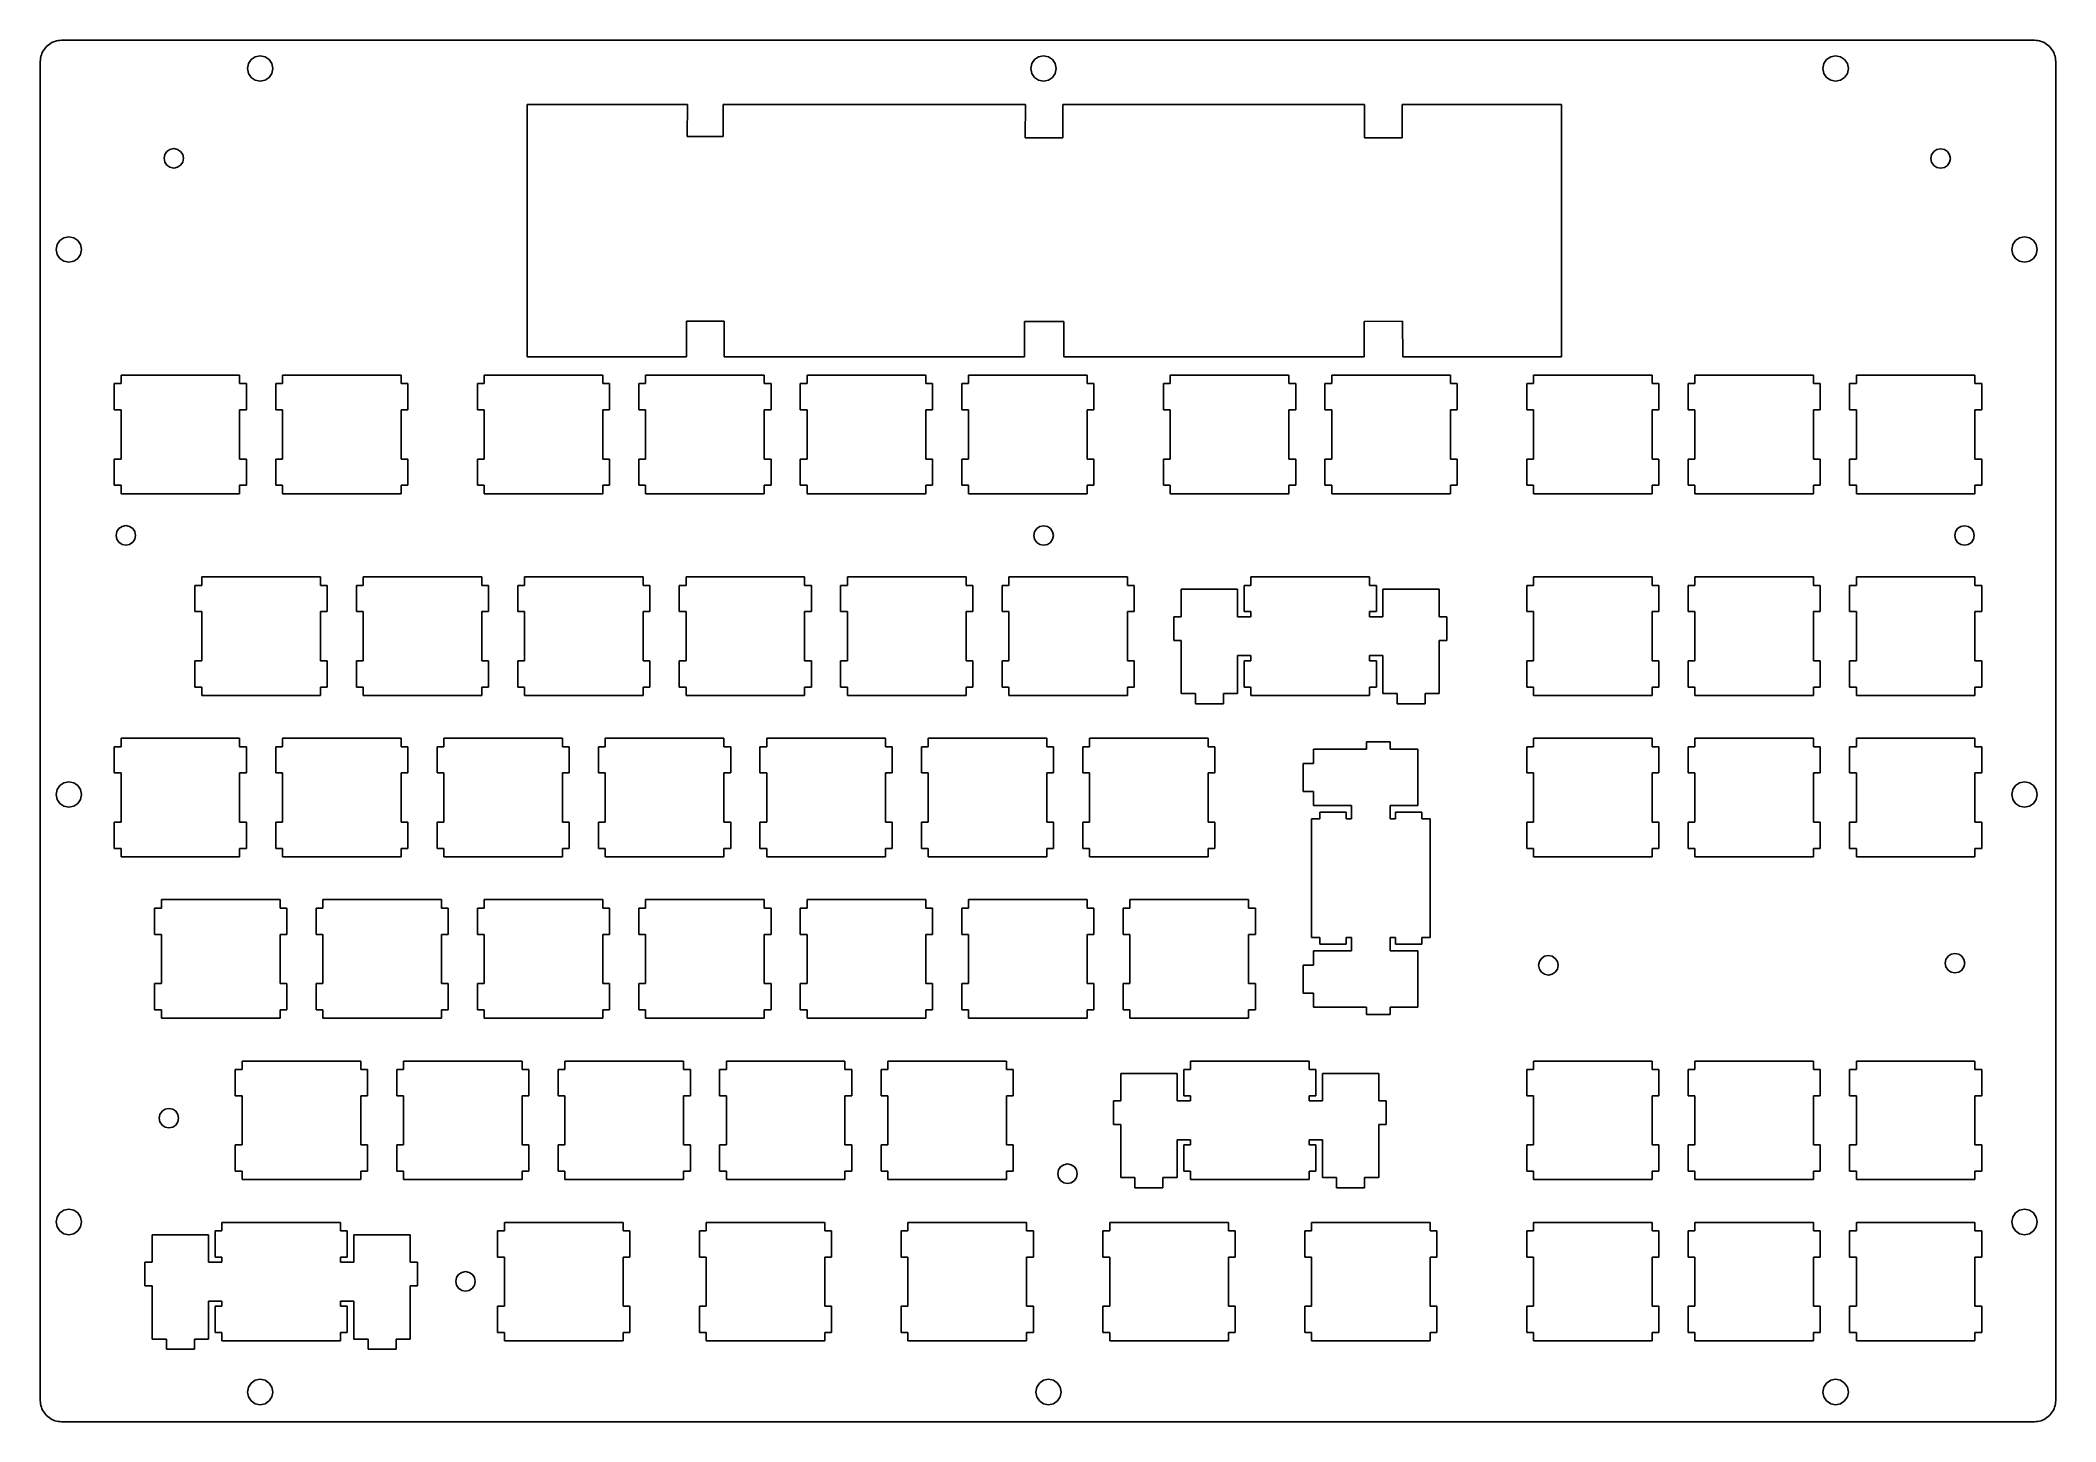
# Model space of a CAD drawing. Extents: x 0 to 238, y 0 to 163.
import ezdxf

# ---------------------------------------------------------------- set-up
doc = ezdxf.new("R2010")
doc.units = 0
doc.layers.get('0').update_dxf_attribs({"linetype": 'CONTINUOUS'})

msp = doc.modelspace()

# ---------------------------------------------------------------- linework, layer by layer
at = {"color": 5}
for p, q in [((0.29077, 161.621), (0.37345, 161.798)), ((0.37345, 161.798), (0.46853, 161.971)), ((0.46853, 161.971), (0.5774, 162.133)), ((0.5774, 162.133), (0.69867, 162.287)), ((0.69867, 162.287), (0.83234, 162.432)), ((0.83234, 162.432), (0.97703, 162.566)), ((0.97703, 162.566), (1.13137, 162.687)), ((1.13137, 162.687), (1.29398, 162.796)), ((1.29398, 162.796), (1.46623, 162.891)), ((1.46623, 162.891), (1.644, 162.974)), ((1.644, 162.974), (1.82866, 163.041)), ((1.82866, 163.041), (2.01745, 163.095)), ((2.01745, 163.095), (2.209, 163.134)), ((2.209, 163.134), (2.40468, 163.157)), ((2.40468, 163.157), (2.60036, 163.164)), ((2.60036, 163.164), (235.439, 163.164)), ((235.439, 163.164), (235.635, 163.157)), ((235.635, 163.157), (235.831, 163.134)), ((235.831, 163.134), (236.024, 163.095)), ((236.024, 163.095), (236.212, 163.041)), ((236.212, 163.041), (236.396, 162.974)), ((236.396, 162.974), (236.573, 162.891)), ((236.573, 162.891), (236.746, 162.796)), ((236.746, 162.796), (236.908, 162.687)), ((236.908, 162.687), (237.062, 162.566)), ((237.062, 162.566), (237.207, 162.432)), ((237.207, 162.432), (237.339, 162.287)), ((237.339, 162.287), (237.462, 162.133)), ((237.462, 162.133), (237.571, 161.971)), ((237.571, 161.971), (237.667, 161.798)), ((237.667, 161.798), (237.749, 161.621)), ((0.1006, 160.664), (0.10749, 160.86)), ((0.1006, 2.60036), (0.1006, 160.664)), ((0.10749, 160.86), (0.13091, 161.055)), ((0.13091, 161.055), (0.1695, 161.247)), ((0.1695, 161.247), (0.22324, 161.436)), ((0.22324, 161.436), (0.29077, 161.621)), ((24.5401, 159.841), (24.6572, 160.426)), ((24.6572, 159.258), (24.5401, 159.841)), ((24.6572, 160.426), (24.9783, 160.903)), ((24.9783, 160.903), (25.4551, 161.224)), ((25.4551, 161.224), (26.0408, 161.341)), ((26.0408, 161.341), (26.6237, 161.224)), ((26.6237, 161.224), (27.1005, 160.903)), ((27.1005, 160.903), (27.4216, 160.426)), ((27.4216, 160.426), (27.5401, 159.841)), ((27.5401, 159.841), (27.4216, 159.258)), ((117.001, 159.841), (117.118, 160.426)), ((117.118, 159.258), (117.001, 159.841)), ((117.118, 160.426), (117.44, 160.903)), ((117.44, 160.903), (117.917, 161.224)), ((117.917, 161.224), (118.502, 161.341)), ((118.502, 161.341), (119.085, 161.224)), ((119.085, 161.224), (119.561, 160.903)), ((119.561, 160.903), (119.882, 160.426)), ((119.882, 160.426), (120.001, 159.841)), ((120.001, 159.841), (119.882, 159.258)), ((210.47, 159.841), (210.588, 160.426)), ((210.588, 159.258), (210.47, 159.841)), ((210.588, 160.426), (210.909, 160.903)), ((210.909, 160.903), (211.386, 161.224)), ((211.386, 161.224), (211.97, 161.341)), ((211.97, 161.341), (212.554, 161.224)), ((212.554, 161.224), (213.031, 160.903)), ((213.031, 160.903), (213.352, 160.426)), ((213.352, 160.426), (213.47, 159.841)), ((213.47, 159.841), (213.352, 159.258)), ((237.749, 161.621), (237.816, 161.436)), ((237.816, 161.436), (237.87, 161.247)), ((237.87, 161.247), (237.909, 161.055)), ((237.909, 161.055), (237.931, 160.86)), ((237.931, 160.86), (237.939, 160.664)), ((237.939, 160.664), (237.939, 2.60036)), ((24.9783, 158.782), (24.6572, 159.258)), ((25.4551, 158.459), (24.9783, 158.782)), ((26.0408, 158.341), (25.4551, 158.459)), ((26.6237, 158.459), (26.0408, 158.341)), ((27.1005, 158.782), (26.6237, 158.459)), ((27.4216, 159.258), (27.1005, 158.782)), ((117.44, 158.782), (117.118, 159.258)), ((117.917, 158.459), (117.44, 158.782)), ((118.502, 158.341), (117.917, 158.459)), ((119.085, 158.459), (118.502, 158.341)), ((119.561, 158.782), (119.085, 158.459)), ((119.882, 159.258), (119.561, 158.782)), ((210.909, 158.782), (210.588, 159.258)), ((211.386, 158.459), (210.909, 158.782)), ((211.97, 158.341), (211.386, 158.459)), ((212.554, 158.459), (211.97, 158.341)), ((213.031, 158.782), (212.554, 158.459)), ((213.352, 159.258), (213.031, 158.782)), ((57.5497, 155.6), (76.4755, 155.6)), ((57.5497, 125.8), (57.5497, 155.6)), ((76.4755, 155.6), (76.4438, 151.801)), ((80.6676, 151.82), (80.7021, 155.6)), ((80.7021, 155.6), (116.346, 155.6)), ((116.346, 155.6), (116.344, 151.656)), ((120.766, 151.656), (120.758, 155.6)), ((120.758, 155.6), (156.37, 155.6)), ((156.37, 155.6), (156.366, 151.66)), ((160.816, 151.649), (160.816, 155.6)), ((160.816, 155.6), (179.607, 155.6)), ((179.607, 155.6), (179.607, 125.8)), ((14.7877, 149.681), (15.0344, 150.046)), ((15.0344, 150.046), (15.3996, 150.293)), ((15.3996, 150.293), (15.8474, 150.382)), ((15.8474, 150.382), (16.2939, 150.293)), ((16.2939, 150.293), (16.6605, 150.046)), ((16.6605, 150.046), (16.9072, 149.681)), ((76.4438, 151.801), (80.6676, 151.82)), ((116.344, 151.656), (120.766, 151.656)), ((156.366, 151.66), (160.816, 151.649)), ((223.296, 149.654), (223.543, 150.02)), ((223.543, 150.02), (223.908, 150.267)), ((223.908, 150.267), (224.356, 150.356)), ((224.356, 150.356), (224.802, 150.267)), ((224.802, 150.267), (225.169, 150.02)), ((225.169, 150.02), (225.415, 149.654)), ((14.6982, 149.233), (14.7877, 149.681)), ((14.7877, 148.787), (14.6982, 149.233)), ((15.0344, 148.42), (14.7877, 148.787)), ((15.3996, 148.174), (15.0344, 148.42)), ((15.8474, 148.083), (15.3996, 148.174)), ((16.2939, 148.174), (15.8474, 148.083)), ((16.6605, 148.42), (16.2939, 148.174)), ((16.9072, 148.787), (16.6605, 148.42)), ((16.9072, 149.681), (16.9981, 149.233)), ((16.9981, 149.233), (16.9072, 148.787)), ((223.206, 149.206), (223.296, 149.654)), ((223.296, 148.759), (223.206, 149.206)), ((223.543, 148.394), (223.296, 148.759)), ((223.908, 148.147), (223.543, 148.394)), ((224.356, 148.057), (223.908, 148.147)), ((224.802, 148.147), (224.356, 148.057)), ((225.169, 148.394), (224.802, 148.147)), ((225.415, 148.759), (225.169, 148.394)), ((225.415, 149.654), (225.506, 149.206)), ((225.506, 149.206), (225.415, 148.759)), ((1.95819, 138.482), (2.07532, 139.066)), ((2.07532, 137.898), (1.95819, 138.482)), ((2.07532, 139.066), (2.39779, 139.543)), ((2.39779, 139.543), (2.87459, 139.864)), ((2.87459, 139.864), (3.45888, 139.981)), ((3.45888, 139.981), (4.04177, 139.864)), ((4.04177, 139.864), (4.51859, 139.543)), ((4.51859, 139.543), (4.83969, 139.066)), ((4.83969, 139.066), (4.95819, 138.482)), ((4.95819, 138.482), (4.83969, 137.898)), ((232.762, 138.482), (232.879, 139.066)), ((232.879, 137.898), (232.762, 138.482)), ((232.879, 139.066), (233.2, 139.543)), ((233.2, 139.543), (233.677, 139.864)), ((233.677, 139.864), (234.261, 139.981)), ((234.261, 139.981), (234.844, 139.864)), ((234.844, 139.864), (235.321, 139.543)), ((235.321, 139.543), (235.643, 139.066)), ((235.643, 139.066), (235.762, 138.482)), ((235.762, 138.482), (235.643, 137.898)), ((2.39779, 137.421), (2.07532, 137.898)), ((2.87459, 137.1), (2.39779, 137.421)), ((3.45888, 136.981), (2.87459, 137.1)), ((4.04177, 137.1), (3.45888, 136.981)), ((4.51859, 137.421), (4.04177, 137.1)), ((4.83969, 137.898), (4.51859, 137.421)), ((233.2, 137.421), (232.879, 137.898)), ((233.677, 137.1), (233.2, 137.421)), ((234.261, 136.981), (233.677, 137.1)), ((234.844, 137.1), (234.261, 136.981)), ((235.321, 137.421), (234.844, 137.1)), ((235.643, 137.898), (235.321, 137.421)), ((80.8136, 130.004), (76.3531, 130)), ((76.3531, 130), (76.3545, 125.8)), ((80.8136, 125.8), (80.8136, 130.004)), ((116.26, 129.982), (116.254, 125.8)), ((120.878, 129.973), (116.26, 129.982)), ((120.887, 125.8), (120.878, 129.973)), ((156.323, 129.989), (156.312, 125.8)), ((160.856, 129.997), (156.323, 129.989)), ((160.875, 125.8), (160.856, 129.997)), ((76.3545, 125.8), (57.5497, 125.8)), ((116.254, 125.8), (80.8136, 125.8)), ((156.312, 125.8), (120.887, 125.8)), ((179.607, 125.8), (160.875, 125.8)), ((9.62561, 122.64), (8.82495, 122.64)), ((8.82495, 122.64), (8.82495, 119.539)), ((23.6265, 123.639), (9.62561, 123.639)), ((9.62561, 123.639), (9.62561, 122.64)), ((23.6265, 122.64), (23.6265, 123.639)), ((24.4257, 122.64), (23.6265, 122.64)), ((24.4257, 119.539), (24.4257, 122.64)), ((28.6756, 122.64), (27.8763, 122.64)), ((27.8763, 122.64), (27.8763, 119.539)), ((42.6766, 123.639), (28.6756, 123.639)), ((28.6756, 123.639), (28.6756, 122.64)), ((42.6766, 122.64), (42.6766, 123.639)), ((43.4756, 122.64), (42.6766, 122.64)), ((43.4756, 119.539), (43.4756, 122.64)), ((52.488, 122.64), (51.6876, 122.64)), ((51.6876, 122.64), (51.6876, 119.539)), ((66.4877, 123.639), (52.488, 123.639)), ((52.488, 123.639), (52.488, 122.64)), ((66.4877, 122.64), (66.4877, 123.639)), ((67.2881, 122.64), (66.4877, 122.64)), ((67.2881, 119.539), (67.2881, 122.64)), ((71.538, 122.64), (70.7376, 122.64)), ((70.7376, 122.64), (70.7376, 119.539)), ((85.5377, 123.639), (71.538, 123.639)), ((71.538, 123.639), (71.538, 122.64)), ((85.5377, 122.64), (85.5377, 123.639)), ((86.3381, 122.64), (85.5377, 122.64)), ((86.3381, 119.539), (86.3381, 122.64)), ((90.588, 122.64), (89.7876, 122.64)), ((89.7876, 122.64), (89.7876, 119.539)), ((104.588, 123.639), (90.588, 123.639)), ((90.588, 123.639), (90.588, 122.64)), ((104.588, 122.64), (104.588, 123.639)), ((105.388, 122.64), (104.588, 122.64)), ((105.388, 119.539), (105.388, 122.64)), ((109.638, 122.64), (108.838, 122.64)), ((108.838, 122.64), (108.838, 119.539)), ((123.638, 123.639), (109.638, 123.639)), ((109.638, 123.639), (109.638, 122.64)), ((123.638, 122.64), (123.638, 123.639)), ((124.437, 122.64), (123.638, 122.64)), ((124.437, 119.539), (124.437, 122.64)), ((133.451, 122.64), (132.65, 122.64)), ((132.65, 122.64), (132.65, 119.539)), ((147.452, 123.639), (133.451, 123.639)), ((133.451, 123.639), (133.451, 122.64)), ((147.452, 122.64), (147.452, 123.639)), ((148.251, 122.64), (147.452, 122.64)), ((148.251, 119.539), (148.251, 122.64)), ((152.501, 122.64), (151.701, 122.64)), ((151.701, 122.64), (151.701, 119.539)), ((166.502, 123.639), (152.501, 123.639)), ((152.501, 123.639), (152.501, 122.64)), ((166.502, 122.64), (166.502, 123.639)), ((167.301, 122.64), (166.502, 122.64)), ((167.301, 119.539), (167.301, 122.64)), ((176.313, 122.639), (175.513, 122.639)), ((175.513, 122.639), (175.513, 119.538)), ((190.313, 123.639), (176.313, 123.639)), ((176.313, 123.639), (176.313, 122.639)), ((190.313, 122.639), (190.313, 123.639)), ((191.113, 122.639), (190.313, 122.639)), ((191.113, 119.538), (191.113, 122.639)), ((195.363, 122.639), (194.563, 122.639)), ((194.563, 122.639), (194.563, 119.538)), ((209.363, 123.639), (195.363, 123.639)), ((195.363, 123.639), (195.363, 122.639)), ((209.363, 122.639), (209.363, 123.639)), ((210.163, 122.639), (209.363, 122.639)), ((210.163, 119.538), (210.163, 122.639)), ((214.413, 122.639), (213.613, 122.639)), ((213.613, 122.639), (213.613, 119.538)), ((228.413, 123.639), (214.413, 123.639)), ((214.413, 123.639), (214.413, 122.639)), ((228.413, 122.639), (228.413, 123.639)), ((229.213, 122.639), (228.413, 122.639)), ((229.213, 119.538), (229.213, 122.639)), ((8.82495, 119.539), (9.62561, 119.539)), ((9.62561, 119.539), (9.62561, 113.739)), ((23.6265, 113.739), (23.6265, 119.539)), ((23.6265, 119.539), (24.4257, 119.539)), ((27.8763, 119.539), (28.6756, 119.539)), ((28.6756, 119.539), (28.6756, 113.739)), ((42.6766, 113.739), (42.6766, 119.539)), ((42.6766, 119.539), (43.4756, 119.539)), ((51.6876, 119.539), (52.488, 119.539)), ((52.488, 119.539), (52.488, 113.739)), ((66.4877, 113.739), (66.4877, 119.539)), ((66.4877, 119.539), (67.2881, 119.539)), ((70.7376, 119.539), (71.538, 119.539)), ((71.538, 119.539), (71.538, 113.739)), ((85.5377, 113.739), (85.5377, 119.539)), ((85.5377, 119.539), (86.3381, 119.539)), ((89.7876, 119.539), (90.588, 119.539)), ((90.588, 119.539), (90.588, 113.739)), ((104.588, 113.739), (104.588, 119.539)), ((104.588, 119.539), (105.388, 119.539)), ((108.838, 119.539), (109.638, 119.539)), ((109.638, 119.539), (109.638, 113.739)), ((123.638, 113.739), (123.638, 119.539)), ((123.638, 119.539), (124.437, 119.539)), ((132.65, 119.539), (133.451, 119.539)), ((133.451, 119.539), (133.451, 113.739)), ((147.452, 113.739), (147.452, 119.539)), ((147.452, 119.539), (148.251, 119.539)), ((151.701, 119.539), (152.501, 119.539)), ((152.501, 119.539), (152.501, 113.739)), ((166.502, 113.739), (166.502, 119.539)), ((166.502, 119.539), (167.301, 119.539)), ((175.513, 119.538), (176.313, 119.538)), ((176.313, 119.538), (176.313, 113.739)), ((190.313, 113.739), (190.313, 119.538)), ((190.313, 119.538), (191.113, 119.538)), ((194.563, 119.538), (195.363, 119.538)), ((195.363, 119.538), (195.363, 113.739)), ((209.363, 113.739), (209.363, 119.538)), ((209.363, 119.538), (210.163, 119.538)), ((213.613, 119.538), (214.413, 119.538)), ((214.413, 119.538), (214.413, 113.739)), ((228.413, 113.739), (228.413, 119.538)), ((228.413, 119.538), (229.213, 119.538)), ((9.62561, 113.739), (8.82495, 113.739)), ((8.82495, 113.739), (8.82495, 110.64)), ((24.4257, 113.739), (23.6265, 113.739)), ((24.4257, 110.64), (24.4257, 113.739)), ((28.6756, 113.739), (27.8763, 113.739)), ((27.8763, 113.739), (27.8763, 110.64)), ((43.4756, 113.739), (42.6766, 113.739)), ((43.4756, 110.64), (43.4756, 113.739)), ((52.488, 113.739), (51.6876, 113.739)), ((51.6876, 113.739), (51.6876, 110.64)), ((67.2881, 113.739), (66.4877, 113.739)), ((67.2881, 110.64), (67.2881, 113.739)), ((71.538, 113.739), (70.7376, 113.739)), ((70.7376, 113.739), (70.7376, 110.64)), ((86.3381, 113.739), (85.5377, 113.739)), ((86.3381, 110.64), (86.3381, 113.739)), ((90.588, 113.739), (89.7876, 113.739)), ((89.7876, 113.739), (89.7876, 110.64)), ((105.388, 113.739), (104.588, 113.739)), ((105.388, 110.64), (105.388, 113.739)), ((109.638, 113.739), (108.838, 113.739)), ((108.838, 113.739), (108.838, 110.64)), ((124.437, 113.739), (123.638, 113.739)), ((124.437, 110.64), (124.437, 113.739)), ((133.451, 113.739), (132.65, 113.739)), ((132.65, 113.739), (132.65, 110.64)), ((148.251, 113.739), (147.452, 113.739)), ((148.251, 110.64), (148.251, 113.739)), ((152.501, 113.739), (151.701, 113.739)), ((151.701, 113.739), (151.701, 110.64)), ((167.301, 113.739), (166.502, 113.739)), ((167.301, 110.64), (167.301, 113.739)), ((176.313, 113.739), (175.513, 113.739)), ((175.513, 113.739), (175.513, 110.639)), ((191.113, 113.739), (190.313, 113.739)), ((191.113, 110.639), (191.113, 113.739)), ((195.363, 113.739), (194.563, 113.739)), ((194.563, 113.739), (194.563, 110.639)), ((210.163, 113.739), (209.363, 113.739)), ((210.163, 110.639), (210.163, 113.739)), ((214.413, 113.739), (213.613, 113.739)), ((213.613, 113.739), (213.613, 110.639)), ((229.213, 113.739), (228.413, 113.739)), ((229.213, 110.639), (229.213, 113.739)), ((8.82495, 110.64), (9.62561, 110.64)), ((9.62561, 110.64), (9.62561, 109.639)), ((9.62561, 109.639), (23.6265, 109.639)), ((23.6265, 109.639), (23.6265, 110.64)), ((23.6265, 110.64), (24.4257, 110.64)), ((27.8763, 110.64), (28.6756, 110.64)), ((28.6756, 110.64), (28.6756, 109.639)), ((28.6756, 109.639), (42.6766, 109.639)), ((42.6766, 109.639), (42.6766, 110.64)), ((42.6766, 110.64), (43.4756, 110.64)), ((51.6876, 110.64), (52.488, 110.64)), ((52.488, 110.64), (52.488, 109.639)), ((52.488, 109.639), (66.4877, 109.639)), ((66.4877, 109.639), (66.4877, 110.64)), ((66.4877, 110.64), (67.2881, 110.64)), ((70.7376, 110.64), (71.538, 110.64)), ((71.538, 110.64), (71.538, 109.639)), ((71.538, 109.639), (85.5377, 109.639)), ((85.5377, 109.639), (85.5377, 110.64)), ((85.5377, 110.64), (86.3381, 110.64)), ((89.7876, 110.64), (90.588, 110.64)), ((90.588, 110.64), (90.588, 109.639)), ((90.588, 109.639), (104.588, 109.639)), ((104.588, 109.639), (104.588, 110.64)), ((104.588, 110.64), (105.388, 110.64)), ((108.838, 110.64), (109.638, 110.64)), ((109.638, 110.64), (109.638, 109.639)), ((109.638, 109.639), (123.638, 109.639)), ((123.638, 109.639), (123.638, 110.64)), ((123.638, 110.64), (124.437, 110.64)), ((132.65, 110.64), (133.451, 110.64)), ((133.451, 110.64), (133.451, 109.639)), ((133.451, 109.639), (147.452, 109.639)), ((147.452, 109.639), (147.452, 110.64)), ((147.452, 110.64), (148.251, 110.64)), ((151.701, 110.64), (152.501, 110.64)), ((152.501, 110.64), (152.501, 109.639)), ((152.501, 109.639), (166.502, 109.639)), ((166.502, 109.639), (166.502, 110.64)), ((166.502, 110.64), (167.301, 110.64)), ((175.513, 110.639), (176.313, 110.639)), ((176.313, 110.639), (176.313, 109.638)), ((176.313, 109.638), (190.313, 109.638)), ((190.313, 109.638), (190.313, 110.639)), ((190.313, 110.639), (191.113, 110.639)), ((194.563, 110.639), (195.363, 110.639)), ((195.363, 110.639), (195.363, 109.638)), ((195.363, 109.638), (209.363, 109.638)), ((209.363, 109.638), (209.363, 110.639)), ((209.363, 110.639), (210.163, 110.639)), ((213.613, 110.639), (214.413, 110.639)), ((214.413, 110.639), (214.413, 109.638)), ((214.413, 109.638), (228.413, 109.638)), ((228.413, 109.638), (228.413, 110.639)), ((228.413, 110.639), (229.213, 110.639)), ((9.04681, 104.723), (9.13638, 105.17)), ((9.13638, 104.276), (9.04681, 104.723)), ((9.13638, 105.17), (9.38308, 105.537)), ((9.38308, 105.537), (9.74961, 105.784)), ((9.74961, 105.784), (10.1975, 105.873)), ((10.1975, 105.873), (10.644, 105.784)), ((10.644, 105.784), (11.0091, 105.537)), ((11.0091, 105.537), (11.2558, 105.17)), ((11.2558, 105.17), (11.3468, 104.723)), ((11.3468, 104.723), (11.2558, 104.276)), ((117.351, 104.708), (117.44, 105.155)), ((117.44, 104.261), (117.351, 104.708)), ((117.44, 105.155), (117.687, 105.52)), ((117.687, 105.52), (118.054, 105.767)), ((118.054, 105.767), (118.502, 105.857)), ((118.502, 105.857), (118.948, 105.767)), ((118.948, 105.767), (119.313, 105.52)), ((119.313, 105.52), (119.56, 105.155)), ((119.56, 105.155), (119.651, 104.708)), ((119.651, 104.708), (119.56, 104.261)), ((226.029, 104.708), (226.118, 105.155)), ((226.118, 104.261), (226.029, 104.708)), ((226.118, 105.155), (226.365, 105.52)), ((226.365, 105.52), (226.73, 105.767)), ((226.73, 105.767), (227.178, 105.857)), ((227.178, 105.857), (227.624, 105.767)), ((227.624, 105.767), (227.991, 105.52)), ((227.991, 105.52), (228.238, 105.155)), ((228.238, 105.155), (228.328, 104.708)), ((228.328, 104.708), (228.238, 104.261)), ((9.38308, 103.911), (9.13638, 104.276)), ((9.74961, 103.664), (9.38308, 103.911)), ((10.1975, 103.573), (9.74961, 103.664)), ((10.644, 103.664), (10.1975, 103.573)), ((11.0091, 103.911), (10.644, 103.664)), ((11.2558, 104.276), (11.0091, 103.911)), ((117.687, 103.894), (117.44, 104.261)), ((118.054, 103.648), (117.687, 103.894)), ((118.502, 103.557), (118.054, 103.648)), ((118.948, 103.648), (118.502, 103.557)), ((119.313, 103.894), (118.948, 103.648)), ((119.56, 104.261), (119.313, 103.894)), ((226.365, 103.894), (226.118, 104.261)), ((226.73, 103.648), (226.365, 103.894)), ((227.178, 103.557), (226.73, 103.648)), ((227.624, 103.648), (227.178, 103.557)), ((227.991, 103.894), (227.624, 103.648)), ((228.238, 104.261), (227.991, 103.894)), ((19.1506, 98.8261), (18.3499, 98.8261)), ((18.3499, 98.8261), (18.3499, 95.727)), ((33.1501, 99.8266), (19.1506, 99.8266)), ((19.1506, 99.8266), (19.1506, 98.8261)), ((33.1501, 98.8261), (33.1501, 99.8266)), ((33.9494, 98.8261), (33.1501, 98.8261)), ((33.9494, 95.727), (33.9494, 98.8261)), ((38.2005, 98.8261), (37.4015, 98.8261)), ((37.4015, 98.8261), (37.4015, 95.727)), ((52.2002, 99.8266), (38.2005, 99.8266)), ((38.2005, 99.8266), (38.2005, 98.8261)), ((52.2002, 98.8261), (52.2002, 99.8266)), ((52.9992, 98.8261), (52.2002, 98.8261)), ((52.9992, 95.727), (52.9992, 98.8261)), ((57.2505, 98.8261), (56.4501, 98.8261)), ((56.4501, 98.8261), (56.4501, 95.727)), ((71.2502, 99.8266), (57.2505, 99.8266)), ((57.2505, 99.8266), (57.2505, 98.8261)), ((71.2502, 98.8261), (71.2502, 99.8266)), ((72.0492, 98.8261), (71.2502, 98.8261)), ((72.0492, 95.727), (72.0492, 98.8261)), ((76.3005, 98.8261), (75.5001, 98.8261)), ((75.5001, 98.8261), (75.5001, 95.727)), ((90.3002, 99.8266), (76.3005, 99.8266)), ((76.3005, 99.8266), (76.3005, 98.8261)), ((90.3002, 98.8261), (90.3002, 99.8266)), ((91.0992, 98.8261), (90.3002, 98.8261)), ((91.0992, 95.727), (91.0992, 98.8261)), ((95.3505, 98.8261), (94.5501, 98.8261)), ((94.5501, 98.8261), (94.5501, 95.727)), ((109.35, 99.8266), (95.3505, 99.8266)), ((95.3505, 99.8266), (95.3505, 98.8261)), ((109.35, 98.8261), (109.35, 99.8266)), ((110.149, 98.8261), (109.35, 98.8261)), ((110.149, 95.727), (110.149, 98.8261)), ((114.401, 98.8261), (113.6, 98.8261)), ((113.6, 98.8261), (113.6, 95.727)), ((128.4, 99.8266), (114.401, 99.8266)), ((114.401, 99.8266), (114.401, 98.8261)), ((128.4, 98.8261), (128.4, 99.8266)), ((129.201, 98.8261), (128.4, 98.8261)), ((129.201, 95.727), (129.201, 98.8261)), ((141.4, 98.3562), (134.752, 98.3562)), ((134.752, 98.3562), (134.752, 95.1258)), ((141.4, 95.1258), (141.4, 98.3562)), ((142.976, 98.8261), (142.176, 98.8261)), ((142.176, 98.8261), (142.176, 95.727)), ((156.977, 99.8266), (142.976, 99.8266)), ((142.976, 99.8266), (142.976, 98.8261)), ((156.977, 98.8261), (156.977, 99.8266)), ((157.776, 98.8261), (156.977, 98.8261)), ((157.776, 95.727), (157.776, 98.8261)), ((165.201, 98.3562), (158.552, 98.3562)), ((158.552, 98.3562), (158.552, 95.1258)), ((165.201, 95.1258), (165.201, 98.3562)), ((176.313, 98.8261), (175.513, 98.8261)), ((175.513, 98.8261), (175.513, 95.727)), ((190.313, 99.8266), (176.313, 99.8266)), ((176.313, 99.8266), (176.313, 98.8261)), ((190.313, 98.8261), (190.313, 99.8266)), ((191.113, 98.8261), (190.313, 98.8261)), ((191.113, 95.727), (191.113, 98.8261)), ((195.363, 98.8261), (194.563, 98.8261)), ((194.563, 98.8261), (194.563, 95.727)), ((209.363, 99.8266), (195.363, 99.8266)), ((195.363, 99.8266), (195.363, 98.8261)), ((209.363, 98.8261), (209.363, 99.8266)), ((210.163, 98.8261), (209.363, 98.8261)), ((210.163, 95.727), (210.163, 98.8261)), ((214.413, 98.8261), (213.613, 98.8261)), ((213.613, 98.8261), (213.613, 95.727)), ((228.413, 99.8266), (214.413, 99.8266)), ((214.413, 99.8266), (214.413, 98.8261)), ((228.413, 98.8261), (228.413, 99.8266)), ((229.213, 98.8261), (228.413, 98.8261)), ((229.213, 95.727), (229.213, 98.8261)), ((18.3499, 95.727), (19.1506, 95.727)), ((19.1506, 95.727), (19.1506, 89.9266)), ((33.1501, 89.9266), (33.1501, 95.727)), ((33.1501, 95.727), (33.9494, 95.727)), ((37.4015, 95.727), (38.2005, 95.727)), ((38.2005, 95.727), (38.2005, 89.9266)), ((52.2002, 89.9266), (52.2002, 95.727)), ((52.2002, 95.727), (52.9992, 95.727)), ((56.4501, 95.727), (57.2505, 95.727)), ((57.2505, 95.727), (57.2505, 89.9266)), ((71.2502, 89.9266), (71.2502, 95.727)), ((71.2502, 95.727), (72.0492, 95.727)), ((75.5001, 95.727), (76.3005, 95.727)), ((76.3005, 95.727), (76.3005, 89.9266)), ((90.3002, 89.9266), (90.3002, 95.727)), ((90.3002, 95.727), (91.0992, 95.727)), ((94.5501, 95.727), (95.3505, 95.727)), ((95.3505, 95.727), (95.3505, 89.9266)), ((109.35, 89.9266), (109.35, 95.727)), ((109.35, 95.727), (110.149, 95.727)), ((113.6, 95.727), (114.401, 95.727)), ((114.401, 95.727), (114.401, 89.9266)), ((128.4, 89.9266), (128.4, 95.727)), ((128.4, 95.727), (129.201, 95.727)), ((142.176, 95.727), (142.976, 95.727)), ((142.976, 95.727), (142.976, 95.1258)), ((156.977, 95.1258), (156.977, 95.727)), ((156.977, 95.727), (157.776, 95.727)), ((175.513, 95.727), (176.313, 95.727)), ((176.313, 95.727), (176.313, 89.9266)), ((190.313, 89.9266), (190.313, 95.727)), ((190.313, 95.727), (191.113, 95.727)), ((194.563, 95.727), (195.363, 95.727)), ((195.363, 95.727), (195.363, 89.9266)), ((209.363, 89.9266), (209.363, 95.727)), ((209.363, 95.727), (210.163, 95.727)), ((213.613, 95.727), (214.413, 95.727)), ((214.413, 95.727), (214.413, 89.9266)), ((228.413, 89.9266), (228.413, 95.727)), ((228.413, 95.727), (229.213, 95.727)), ((134.752, 95.1258), (133.876, 95.1258)), ((133.876, 95.1258), (133.876, 92.3258)), ((142.976, 95.1258), (141.4, 95.1258)), ((158.552, 95.1258), (156.977, 95.1258)), ((166.076, 95.1258), (165.201, 95.1258)), ((166.076, 92.3258), (166.076, 95.1258)), ((133.876, 92.3258), (134.752, 92.3258)), ((134.752, 92.3258), (134.752, 86.057)), ((141.4, 86.057), (141.4, 90.526)), ((141.4, 90.526), (142.976, 90.526)), ((142.976, 90.526), (142.976, 89.9266)), ((156.977, 89.9266), (156.977, 90.526)), ((156.977, 90.526), (158.552, 90.526)), ((158.552, 90.526), (158.552, 86.057)), ((165.201, 86.057), (165.201, 92.3258)), ((165.201, 92.3258), (166.076, 92.3258)), ((19.1506, 89.9266), (18.3499, 89.9266)), ((18.3499, 89.9266), (18.3499, 86.826)), ((33.9494, 89.9266), (33.1501, 89.9266)), ((33.9494, 86.826), (33.9494, 89.9266)), ((38.2005, 89.9266), (37.4015, 89.9266)), ((37.4015, 89.9266), (37.4015, 86.826)), ((52.9992, 89.9266), (52.2002, 89.9266)), ((52.9992, 86.826), (52.9992, 89.9266)), ((57.2505, 89.9266), (56.4501, 89.9266)), ((56.4501, 89.9266), (56.4501, 86.826)), ((72.0492, 89.9266), (71.2502, 89.9266)), ((72.0492, 86.826), (72.0492, 89.9266)), ((76.3005, 89.9266), (75.5001, 89.9266)), ((75.5001, 89.9266), (75.5001, 86.826)), ((91.0992, 89.9266), (90.3002, 89.9266)), ((91.0992, 86.826), (91.0992, 89.9266)), ((95.3505, 89.9266), (94.5501, 89.9266)), ((94.5501, 89.9266), (94.5501, 86.826)), ((110.149, 89.9266), (109.35, 89.9266)), ((110.149, 86.826), (110.149, 89.9266)), ((114.401, 89.9266), (113.6, 89.9266)), ((113.6, 89.9266), (113.6, 86.826)), ((129.201, 89.9266), (128.4, 89.9266)), ((129.201, 86.826), (129.201, 89.9266)), ((142.976, 89.9266), (142.176, 89.9266)), ((142.176, 89.9266), (142.176, 86.826)), ((157.776, 89.9266), (156.977, 89.9266)), ((157.776, 86.826), (157.776, 89.9266)), ((176.313, 89.9266), (175.513, 89.9266)), ((175.513, 89.9266), (175.513, 86.826)), ((191.113, 89.9266), (190.313, 89.9266)), ((191.113, 86.826), (191.113, 89.9266)), ((195.363, 89.9266), (194.563, 89.9266)), ((194.563, 89.9266), (194.563, 86.826)), ((210.163, 89.9266), (209.363, 89.9266)), ((210.163, 86.826), (210.163, 89.9266)), ((214.413, 89.9266), (213.613, 89.9266)), ((213.613, 89.9266), (213.613, 86.826)), ((229.213, 89.9266), (228.413, 89.9266)), ((229.213, 86.826), (229.213, 89.9266)), ((18.3499, 86.826), (19.1506, 86.826)), ((19.1506, 86.826), (19.1506, 85.827)), ((19.1506, 85.827), (33.1501, 85.827)), ((33.1501, 85.827), (33.1501, 86.826)), ((33.1501, 86.826), (33.9494, 86.826)), ((37.4015, 86.826), (38.2005, 86.826)), ((38.2005, 86.826), (38.2005, 85.827)), ((38.2005, 85.827), (52.2002, 85.827)), ((52.2002, 85.827), (52.2002, 86.826)), ((52.2002, 86.826), (52.9992, 86.826)), ((56.4501, 86.826), (57.2505, 86.826)), ((57.2505, 86.826), (57.2505, 85.827)), ((57.2505, 85.827), (71.2502, 85.827)), ((71.2502, 85.827), (71.2502, 86.826)), ((71.2502, 86.826), (72.0492, 86.826)), ((75.5001, 86.826), (76.3005, 86.826)), ((76.3005, 86.826), (76.3005, 85.827)), ((76.3005, 85.827), (90.3002, 85.827)), ((90.3002, 85.827), (90.3002, 86.826)), ((90.3002, 86.826), (91.0992, 86.826)), ((94.5501, 86.826), (95.3505, 86.826)), ((95.3505, 86.826), (95.3505, 85.827)), ((95.3505, 85.827), (109.35, 85.827)), ((109.35, 85.827), (109.35, 86.826)), ((109.35, 86.826), (110.149, 86.826)), ((113.6, 86.826), (114.401, 86.826)), ((114.401, 86.826), (114.401, 85.827)), ((114.401, 85.827), (128.4, 85.827)), ((128.4, 85.827), (128.4, 86.826)), ((128.4, 86.826), (129.201, 86.826)), ((134.752, 86.057), (136.426, 86.057)), ((136.426, 86.057), (136.426, 84.8568)), ((139.726, 84.8568), (139.726, 86.057)), ((139.726, 86.057), (141.4, 86.057)), ((142.176, 86.826), (142.976, 86.826)), ((142.976, 86.826), (142.976, 85.827)), ((142.976, 85.827), (156.977, 85.827)), ((156.977, 85.827), (156.977, 86.826)), ((156.977, 86.826), (157.776, 86.826)), ((158.552, 86.057), (160.226, 86.057)), ((160.226, 86.057), (160.226, 84.8568)), ((163.526, 84.8568), (163.526, 86.057)), ((163.526, 86.057), (165.201, 86.057)), ((175.513, 86.826), (176.313, 86.826)), ((176.313, 86.826), (176.313, 85.827)), ((176.313, 85.827), (190.313, 85.827)), ((190.313, 85.827), (190.313, 86.826)), ((190.313, 86.826), (191.113, 86.826)), ((194.563, 86.826), (195.363, 86.826)), ((195.363, 86.826), (195.363, 85.827)), ((195.363, 85.827), (209.363, 85.827)), ((209.363, 85.827), (209.363, 86.826)), ((209.363, 86.826), (210.163, 86.826)), ((213.613, 86.826), (214.413, 86.826)), ((214.413, 86.826), (214.413, 85.827)), ((214.413, 85.827), (228.413, 85.827)), ((228.413, 85.827), (228.413, 86.826)), ((228.413, 86.826), (229.213, 86.826)), ((136.426, 84.8568), (139.726, 84.8568)), ((160.226, 84.8568), (163.526, 84.8568)), ((9.62561, 79.7761), (8.82495, 79.7761)), ((8.82495, 79.7761), (8.82495, 76.677)), ((23.6265, 80.7766), (9.62561, 80.7766)), ((9.62561, 80.7766), (9.62561, 79.7761)), ((23.6265, 79.7761), (23.6265, 80.7766)), ((24.4257, 79.7761), (23.6265, 79.7761)), ((24.4257, 76.677), (24.4257, 79.7761)), ((28.6756, 79.7761), (27.8763, 79.7761)), ((27.8763, 79.7761), (27.8763, 76.677)), ((42.6766, 80.7766), (28.6756, 80.7766)), ((28.6756, 80.7766), (28.6756, 79.7761)), ((42.6766, 79.7761), (42.6766, 80.7766)), ((43.4756, 79.7761), (42.6766, 79.7761)), ((43.4756, 76.677), (43.4756, 79.7761)), ((47.7255, 79.7761), (46.9265, 79.7761)), ((46.9265, 79.7761), (46.9265, 76.677)), ((61.7266, 80.7766), (47.7255, 80.7766)), ((47.7255, 80.7766), (47.7255, 79.7761)), ((61.7266, 79.7761), (61.7266, 80.7766)), ((62.5256, 79.7761), (61.7266, 79.7761)), ((62.5256, 76.677), (62.5256, 79.7761)), ((66.7755, 79.7761), (65.9765, 79.7761)), ((65.9765, 79.7761), (65.9765, 76.677)), ((80.7766, 80.7766), (66.7755, 80.7766)), ((66.7755, 80.7766), (66.7755, 79.7761)), ((80.7766, 79.7761), (80.7766, 80.7766)), ((81.5756, 79.7761), (80.7766, 79.7761)), ((81.5756, 76.677), (81.5756, 79.7761)), ((85.8255, 79.7761), (85.0265, 79.7761)), ((85.0265, 79.7761), (85.0265, 76.677)), ((99.8266, 80.7766), (85.8255, 80.7766)), ((85.8255, 80.7766), (85.8255, 79.7761)), ((99.8266, 79.7761), (99.8266, 80.7766)), ((100.624, 79.7761), (99.8266, 79.7761)), ((100.624, 76.677), (100.624, 79.7761)), ((104.876, 79.7761), (104.076, 79.7761)), ((104.076, 79.7761), (104.076, 76.677)), ((118.875, 80.7766), (104.876, 80.7766)), ((104.876, 80.7766), (104.876, 79.7761)), ((118.875, 79.7761), (118.875, 80.7766)), ((119.674, 79.7761), (118.875, 79.7761)), ((119.674, 76.677), (119.674, 79.7761)), ((123.926, 79.7761), (123.125, 79.7761)), ((123.125, 79.7761), (123.125, 76.677)), ((137.927, 80.7766), (123.926, 80.7766)), ((123.926, 80.7766), (123.926, 79.7761)), ((137.927, 79.7761), (137.927, 80.7766)), ((138.726, 79.7761), (137.927, 79.7761)), ((138.726, 76.677), (138.726, 79.7761)), ((156.62, 79.477), (150.35, 79.477)), ((150.35, 79.477), (150.35, 77.8013)), ((159.419, 80.3522), (156.62, 80.3522)), ((156.62, 80.3522), (156.62, 79.477)), ((159.419, 79.477), (159.419, 80.3522)), ((162.649, 79.477), (159.419, 79.477)), ((162.649, 72.8267), (162.649, 79.477)), ((176.313, 79.7761), (175.513, 79.7761)), ((175.513, 79.7761), (175.513, 76.677)), ((190.313, 80.7766), (176.313, 80.7766)), ((176.313, 80.7766), (176.313, 79.7761)), ((190.313, 79.7761), (190.313, 80.7766)), ((191.113, 79.7761), (190.313, 79.7761)), ((191.113, 76.677), (191.113, 79.7761)), ((195.363, 79.7761), (194.563, 79.7761)), ((194.563, 79.7761), (194.563, 76.677)), ((209.363, 80.7766), (195.363, 80.7766)), ((195.363, 80.7766), (195.363, 79.7761)), ((209.363, 79.7761), (209.363, 80.7766)), ((210.163, 79.7761), (209.363, 79.7761)), ((210.163, 76.677), (210.163, 79.7761)), ((214.413, 79.7761), (213.613, 79.7761)), ((213.613, 79.7761), (213.613, 76.677)), ((228.413, 80.7766), (214.413, 80.7766)), ((214.413, 80.7766), (214.413, 79.7761)), ((228.413, 79.7761), (228.413, 80.7766)), ((229.213, 79.7761), (228.413, 79.7761)), ((229.213, 76.677), (229.213, 79.7761)), ((8.82495, 76.677), (9.62561, 76.677)), ((9.62561, 76.677), (9.62561, 70.8766)), ((23.6265, 70.8766), (23.6265, 76.677)), ((23.6265, 76.677), (24.4257, 76.677)), ((27.8763, 76.677), (28.6756, 76.677)), ((28.6756, 76.677), (28.6756, 70.8766)), ((42.6766, 70.8766), (42.6766, 76.677)), ((42.6766, 76.677), (43.4756, 76.677)), ((46.9265, 76.677), (47.7255, 76.677)), ((47.7255, 76.677), (47.7255, 70.8766)), ((61.7266, 70.8766), (61.7266, 76.677)), ((61.7266, 76.677), (62.5256, 76.677)), ((65.9765, 76.677), (66.7755, 76.677)), ((66.7755, 76.677), (66.7755, 70.8766)), ((80.7766, 70.8766), (80.7766, 76.677)), ((80.7766, 76.677), (81.5756, 76.677)), ((85.0265, 76.677), (85.8255, 76.677)), ((85.8255, 76.677), (85.8255, 70.8766)), ((99.8266, 70.8766), (99.8266, 76.677)), ((99.8266, 76.677), (100.624, 76.677)), ((104.076, 76.677), (104.876, 76.677)), ((104.876, 76.677), (104.876, 70.8766)), ((118.875, 70.8766), (118.875, 76.677)), ((118.875, 76.677), (119.674, 76.677)), ((123.125, 76.677), (123.926, 76.677)), ((123.926, 76.677), (123.926, 70.8766)), ((137.927, 70.8766), (137.927, 76.677)), ((137.927, 76.677), (138.726, 76.677)), ((150.35, 77.8013), (149.149, 77.8013)), ((149.149, 77.8013), (149.149, 74.501)), ((175.513, 76.677), (176.313, 76.677)), ((176.313, 76.677), (176.313, 70.8766)), ((190.313, 70.8766), (190.313, 76.677)), ((190.313, 76.677), (191.113, 76.677)), ((194.563, 76.677), (195.363, 76.677)), ((195.363, 76.677), (195.363, 70.8766)), ((209.363, 70.8766), (209.363, 76.677)), ((209.363, 76.677), (210.163, 76.677)), ((213.613, 76.677), (214.413, 76.677)), ((214.413, 76.677), (214.413, 70.8766)), ((228.413, 70.8766), (228.413, 76.677)), ((228.413, 76.677), (229.213, 76.677)), ((1.95819, 74.1345), (2.07532, 74.7187)), ((2.07532, 73.5513), (1.95819, 74.1345)), ((2.07532, 74.7187), (2.39779, 75.1953)), ((2.39779, 75.1953), (2.87459, 75.5177)), ((2.87459, 75.5177), (3.45888, 75.6348)), ((3.45888, 75.6348), (4.04177, 75.5177)), ((4.04177, 75.5177), (4.51859, 75.1953)), ((4.51859, 75.1953), (4.83969, 74.7187)), ((4.83969, 74.7187), (4.95819, 74.1345)), ((4.95819, 74.1345), (4.83969, 73.5513)), ((149.149, 74.501), (150.35, 74.501)), ((150.35, 74.501), (150.35, 72.8267)), ((232.762, 74.1345), (232.879, 74.7187)), ((232.879, 73.5513), (232.762, 74.1345)), ((232.879, 74.7187), (233.2, 75.1953)), ((233.2, 75.1953), (233.677, 75.5177)), ((233.677, 75.5177), (234.261, 75.6348)), ((234.261, 75.6348), (234.844, 75.5177)), ((234.844, 75.5177), (235.321, 75.1953)), ((235.321, 75.1953), (235.643, 74.7187)), ((235.643, 74.7187), (235.762, 74.1345)), ((235.762, 74.1345), (235.643, 73.5513)), ((2.39779, 73.0747), (2.07532, 73.5513)), ((2.87459, 72.7534), (2.39779, 73.0747)), ((3.45888, 72.6352), (2.87459, 72.7534)), ((4.04177, 72.7534), (3.45888, 72.6352)), ((4.51859, 73.0747), (4.04177, 72.7534)), ((4.83969, 73.5513), (4.51859, 73.0747)), ((150.35, 72.8267), (154.818, 72.8267)), ((154.219, 72.052), (151.118, 72.052)), ((151.118, 72.052), (151.118, 71.2516)), ((154.219, 71.2516), (154.219, 72.052)), ((154.818, 72.8267), (154.818, 71.2516)), ((159.419, 71.2516), (159.419, 72.8267)), ((159.419, 72.8267), (162.649, 72.8267)), ((163.118, 72.052), (160.019, 72.052)), ((160.019, 72.052), (160.019, 71.2516)), ((163.118, 71.2516), (163.118, 72.052)), ((233.2, 73.0747), (232.879, 73.5513)), ((233.677, 72.7534), (233.2, 73.0747)), ((234.261, 72.6352), (233.677, 72.7534)), ((234.844, 72.7534), (234.261, 72.6352)), ((235.321, 73.0747), (234.844, 72.7534)), ((235.643, 73.5513), (235.321, 73.0747)), ((9.62561, 70.8766), (8.82495, 70.8766)), ((8.82495, 70.8766), (8.82495, 67.776)), ((24.4257, 70.8766), (23.6265, 70.8766)), ((24.4257, 67.776), (24.4257, 70.8766)), ((28.6756, 70.8766), (27.8763, 70.8766)), ((27.8763, 70.8766), (27.8763, 67.776)), ((43.4756, 70.8766), (42.6766, 70.8766)), ((43.4756, 67.776), (43.4756, 70.8766)), ((47.7255, 70.8766), (46.9265, 70.8766)), ((46.9265, 70.8766), (46.9265, 67.776)), ((62.5256, 70.8766), (61.7266, 70.8766)), ((62.5256, 67.776), (62.5256, 70.8766)), ((66.7755, 70.8766), (65.9765, 70.8766)), ((65.9765, 70.8766), (65.9765, 67.776)), ((81.5756, 70.8766), (80.7766, 70.8766)), ((81.5756, 67.776), (81.5756, 70.8766)), ((85.8255, 70.8766), (85.0265, 70.8766)), ((85.0265, 70.8766), (85.0265, 67.776)), ((100.624, 70.8766), (99.8266, 70.8766)), ((100.624, 67.776), (100.624, 70.8766)), ((104.876, 70.8766), (104.076, 70.8766)), ((104.076, 70.8766), (104.076, 67.776)), ((119.674, 70.8766), (118.875, 70.8766)), ((119.674, 67.776), (119.674, 70.8766)), ((123.926, 70.8766), (123.125, 70.8766)), ((123.125, 70.8766), (123.125, 67.776)), ((138.726, 70.8766), (137.927, 70.8766)), ((138.726, 67.776), (138.726, 70.8766)), ((151.118, 71.2516), (150.119, 71.2516)), ((150.119, 71.2516), (150.119, 57.252)), ((154.818, 71.2516), (154.219, 71.2516)), ((160.019, 71.2516), (159.419, 71.2516)), ((164.119, 71.2516), (163.118, 71.2516)), ((164.119, 57.252), (164.119, 71.2516)), ((176.313, 70.8766), (175.513, 70.8766)), ((175.513, 70.8766), (175.513, 67.776)), ((191.113, 70.8766), (190.313, 70.8766)), ((191.113, 67.776), (191.113, 70.8766)), ((195.363, 70.8766), (194.563, 70.8766)), ((194.563, 70.8766), (194.563, 67.776)), ((210.163, 70.8766), (209.363, 70.8766)), ((210.163, 67.776), (210.163, 70.8766)), ((214.413, 70.8766), (213.613, 70.8766)), ((213.613, 70.8766), (213.613, 67.776)), ((229.213, 70.8766), (228.413, 70.8766)), ((229.213, 67.776), (229.213, 70.8766)), ((8.82495, 67.776), (9.62561, 67.776)), ((9.62561, 67.776), (9.62561, 66.777)), ((9.62561, 66.777), (23.6265, 66.777)), ((23.6265, 66.777), (23.6265, 67.776)), ((23.6265, 67.776), (24.4257, 67.776)), ((27.8763, 67.776), (28.6756, 67.776)), ((28.6756, 67.776), (28.6756, 66.777)), ((28.6756, 66.777), (42.6766, 66.777)), ((42.6766, 66.777), (42.6766, 67.776)), ((42.6766, 67.776), (43.4756, 67.776)), ((46.9265, 67.776), (47.7255, 67.776)), ((47.7255, 67.776), (47.7255, 66.777)), ((47.7255, 66.777), (61.7266, 66.777)), ((61.7266, 66.777), (61.7266, 67.776)), ((61.7266, 67.776), (62.5256, 67.776)), ((65.9765, 67.776), (66.7755, 67.776)), ((66.7755, 67.776), (66.7755, 66.777)), ((66.7755, 66.777), (80.7766, 66.777)), ((80.7766, 66.777), (80.7766, 67.776)), ((80.7766, 67.776), (81.5756, 67.776)), ((85.0265, 67.776), (85.8255, 67.776)), ((85.8255, 67.776), (85.8255, 66.777)), ((85.8255, 66.777), (99.8266, 66.777)), ((99.8266, 66.777), (99.8266, 67.776)), ((99.8266, 67.776), (100.624, 67.776)), ((104.076, 67.776), (104.876, 67.776)), ((104.876, 67.776), (104.876, 66.777)), ((104.876, 66.777), (118.875, 66.777)), ((118.875, 66.777), (118.875, 67.776)), ((118.875, 67.776), (119.674, 67.776)), ((123.125, 67.776), (123.926, 67.776)), ((123.926, 67.776), (123.926, 66.777)), ((123.926, 66.777), (137.927, 66.777)), ((137.927, 66.777), (137.927, 67.776)), ((137.927, 67.776), (138.726, 67.776)), ((175.513, 67.776), (176.313, 67.776)), ((176.313, 67.776), (176.313, 66.777)), ((176.313, 66.777), (190.313, 66.777)), ((190.313, 66.777), (190.313, 67.776)), ((190.313, 67.776), (191.113, 67.776)), ((194.563, 67.776), (195.363, 67.776)), ((195.363, 67.776), (195.363, 66.777)), ((195.363, 66.777), (209.363, 66.777)), ((209.363, 66.777), (209.363, 67.776)), ((209.363, 67.776), (210.163, 67.776)), ((213.613, 67.776), (214.413, 67.776)), ((214.413, 67.776), (214.413, 66.777)), ((214.413, 66.777), (228.413, 66.777)), ((228.413, 66.777), (228.413, 67.776)), ((228.413, 67.776), (229.213, 67.776)), ((14.3881, 60.7261), (13.5874, 60.7261)), ((13.5874, 60.7261), (13.5874, 57.627)), ((28.3876, 61.7266), (14.3881, 61.7266)), ((14.3881, 61.7266), (14.3881, 60.7261)), ((28.3876, 60.7261), (28.3876, 61.7266)), ((29.1882, 60.7261), (28.3876, 60.7261)), ((29.1882, 57.627), (29.1882, 60.7261)), ((33.4381, 60.7261), (32.6374, 60.7261)), ((32.6374, 60.7261), (32.6374, 57.627)), ((47.4377, 61.7266), (33.4381, 61.7266)), ((33.4381, 61.7266), (33.4381, 60.7261)), ((47.4377, 60.7261), (47.4377, 61.7266)), ((48.2381, 60.7261), (47.4377, 60.7261)), ((48.2381, 57.627), (48.2381, 60.7261)), ((52.488, 60.7261), (51.6876, 60.7261)), ((51.6876, 60.7261), (51.6876, 57.627)), ((66.4877, 61.7266), (52.488, 61.7266)), ((52.488, 61.7266), (52.488, 60.7261)), ((66.4877, 60.7261), (66.4877, 61.7266)), ((67.2881, 60.7261), (66.4877, 60.7261)), ((67.2881, 57.627), (67.2881, 60.7261)), ((71.538, 60.7261), (70.7376, 60.7261)), ((70.7376, 60.7261), (70.7376, 57.627)), ((85.5377, 61.7266), (71.538, 61.7266)), ((71.538, 61.7266), (71.538, 60.7261)), ((85.5377, 60.7261), (85.5377, 61.7266)), ((86.3381, 60.7261), (85.5377, 60.7261)), ((86.3381, 57.627), (86.3381, 60.7261)), ((90.588, 60.7261), (89.7876, 60.7261)), ((89.7876, 60.7261), (89.7876, 57.627)), ((104.588, 61.7266), (90.588, 61.7266)), ((90.588, 61.7266), (90.588, 60.7261)), ((104.588, 60.7261), (104.588, 61.7266)), ((105.388, 60.7261), (104.588, 60.7261)), ((105.388, 57.627), (105.388, 60.7261)), ((109.638, 60.7261), (108.838, 60.7261)), ((108.838, 60.7261), (108.838, 57.627)), ((123.638, 61.7266), (109.638, 61.7266)), ((109.638, 61.7266), (109.638, 60.7261)), ((123.638, 60.7261), (123.638, 61.7266)), ((124.437, 60.7261), (123.638, 60.7261)), ((124.437, 57.627), (124.437, 60.7261)), ((128.688, 60.7261), (127.888, 60.7261)), ((127.888, 60.7261), (127.888, 57.627)), ((142.688, 61.7266), (128.688, 61.7266)), ((128.688, 61.7266), (128.688, 60.7261)), ((142.688, 60.7261), (142.688, 61.7266)), ((143.488, 60.7261), (142.688, 60.7261)), ((143.488, 57.627), (143.488, 60.7261)), ((13.5874, 57.627), (14.3881, 57.627)), ((14.3881, 57.627), (14.3881, 51.8266)), ((28.3876, 51.8266), (28.3876, 57.627)), ((28.3876, 57.627), (29.1882, 57.627)), ((32.6374, 57.627), (33.4381, 57.627)), ((33.4381, 57.627), (33.4381, 51.8266)), ((47.4377, 51.8266), (47.4377, 57.627)), ((47.4377, 57.627), (48.2381, 57.627)), ((51.6876, 57.627), (52.488, 57.627)), ((52.488, 57.627), (52.488, 51.8266)), ((66.4877, 51.8266), (66.4877, 57.627)), ((66.4877, 57.627), (67.2881, 57.627)), ((70.7376, 57.627), (71.538, 57.627)), ((71.538, 57.627), (71.538, 51.8266)), ((85.5377, 51.8266), (85.5377, 57.627)), ((85.5377, 57.627), (86.3381, 57.627)), ((89.7876, 57.627), (90.588, 57.627)), ((90.588, 57.627), (90.588, 51.8266)), ((104.588, 51.8266), (104.588, 57.627)), ((104.588, 57.627), (105.388, 57.627)), ((108.838, 57.627), (109.638, 57.627)), ((109.638, 57.627), (109.638, 51.8266)), ((123.638, 51.8266), (123.638, 57.627)), ((123.638, 57.627), (124.437, 57.627)), ((127.888, 57.627), (128.688, 57.627)), ((128.688, 57.627), (128.688, 51.8266)), ((142.688, 51.8266), (142.688, 57.627)), ((142.688, 57.627), (143.488, 57.627)), ((150.119, 57.252), (151.118, 57.252)), ((151.118, 57.252), (151.118, 56.4515)), ((154.219, 56.4515), (154.219, 57.252)), ((154.219, 57.252), (154.818, 57.252)), ((154.818, 57.252), (154.818, 55.6768)), ((159.419, 55.6768), (159.419, 57.252)), ((159.419, 57.252), (160.019, 57.252)), ((160.019, 57.252), (160.019, 56.4515)), ((163.118, 56.4515), (163.118, 57.252)), ((163.118, 57.252), (164.119, 57.252)), ((154.818, 55.6768), (150.35, 55.6768)), ((150.35, 55.6768), (150.35, 54.0011)), ((151.118, 56.4515), (154.219, 56.4515)), ((162.649, 55.6768), (159.419, 55.6768)), ((160.019, 56.4515), (163.118, 56.4515)), ((162.649, 49.0266), (162.649, 55.6768)), ((177.012, 54.4255), (177.258, 54.792)), ((177.258, 54.792), (177.625, 55.039)), ((177.625, 55.039), (178.073, 55.1286)), ((178.073, 55.1286), (178.519, 55.039)), ((178.519, 55.039), (178.884, 54.792)), ((178.884, 54.792), (179.131, 54.4255)), ((224.99, 54.6735), (225.236, 55.0404)), ((225.236, 55.0404), (225.601, 55.287)), ((225.601, 55.287), (226.049, 55.3766)), ((226.049, 55.3766), (226.496, 55.287)), ((226.496, 55.287), (226.862, 55.0404)), ((226.862, 55.0404), (227.109, 54.6735)), ((150.35, 54.0011), (149.149, 54.0011)), ((149.149, 54.0011), (149.149, 50.7009)), ((176.922, 53.9778), (177.012, 54.4255)), ((177.012, 53.5312), (176.922, 53.9778)), ((177.258, 53.1661), (177.012, 53.5312)), ((177.625, 52.9195), (177.258, 53.1661)), ((178.073, 52.8285), (177.625, 52.9195)), ((178.519, 52.9195), (178.073, 52.8285)), ((178.884, 53.1661), (178.519, 52.9195)), ((179.131, 53.5312), (178.884, 53.1661)), ((179.131, 54.4255), (179.222, 53.9778)), ((179.222, 53.9778), (179.131, 53.5312)), ((224.9, 54.2258), (224.99, 54.6735)), ((224.99, 53.7792), (224.9, 54.2258)), ((225.236, 53.4141), (224.99, 53.7792)), ((225.601, 53.1675), (225.236, 53.4141)), ((226.049, 53.0765), (225.601, 53.1675)), ((226.496, 53.1675), (226.049, 53.0765)), ((226.862, 53.4141), (226.496, 53.1675)), ((227.109, 53.7792), (226.862, 53.4141)), ((227.109, 54.6735), (227.2, 54.2258)), ((227.2, 54.2258), (227.109, 53.7792)), ((14.3881, 51.8266), (13.5874, 51.8266)), ((13.5874, 51.8266), (13.5874, 48.726)), ((29.1882, 51.8266), (28.3876, 51.8266)), ((29.1882, 48.726), (29.1882, 51.8266)), ((33.4381, 51.8266), (32.6374, 51.8266)), ((32.6374, 51.8266), (32.6374, 48.726)), ((48.2381, 51.8266), (47.4377, 51.8266)), ((48.2381, 48.726), (48.2381, 51.8266)), ((52.488, 51.8266), (51.6876, 51.8266)), ((51.6876, 51.8266), (51.6876, 48.726)), ((67.2881, 51.8266), (66.4877, 51.8266)), ((67.2881, 48.726), (67.2881, 51.8266)), ((71.538, 51.8266), (70.7376, 51.8266)), ((70.7376, 51.8266), (70.7376, 48.726)), ((86.3381, 51.8266), (85.5377, 51.8266)), ((86.3381, 48.726), (86.3381, 51.8266)), ((90.588, 51.8266), (89.7876, 51.8266)), ((89.7876, 51.8266), (89.7876, 48.726)), ((105.388, 51.8266), (104.588, 51.8266)), ((105.388, 48.726), (105.388, 51.8266)), ((109.638, 51.8266), (108.838, 51.8266)), ((108.838, 51.8266), (108.838, 48.726)), ((124.437, 51.8266), (123.638, 51.8266)), ((124.437, 48.726), (124.437, 51.8266)), ((128.688, 51.8266), (127.888, 51.8266)), ((127.888, 51.8266), (127.888, 48.726)), ((143.488, 51.8266), (142.688, 51.8266)), ((143.488, 48.726), (143.488, 51.8266)), ((149.149, 50.7009), (150.35, 50.7009)), ((150.35, 50.7009), (150.35, 49.0266)), ((13.5874, 48.726), (14.3881, 48.726)), ((14.3881, 48.726), (14.3881, 47.727)), ((14.3881, 47.727), (28.3876, 47.727)), ((28.3876, 47.727), (28.3876, 48.726)), ((28.3876, 48.726), (29.1882, 48.726)), ((32.6374, 48.726), (33.4381, 48.726)), ((33.4381, 48.726), (33.4381, 47.727)), ((33.4381, 47.727), (47.4377, 47.727)), ((47.4377, 47.727), (47.4377, 48.726)), ((47.4377, 48.726), (48.2381, 48.726)), ((51.6876, 48.726), (52.488, 48.726)), ((52.488, 48.726), (52.488, 47.727)), ((52.488, 47.727), (66.4877, 47.727)), ((66.4877, 47.727), (66.4877, 48.726)), ((66.4877, 48.726), (67.2881, 48.726)), ((70.7376, 48.726), (71.538, 48.726)), ((71.538, 48.726), (71.538, 47.727)), ((71.538, 47.727), (85.5377, 47.727)), ((85.5377, 47.727), (85.5377, 48.726)), ((85.5377, 48.726), (86.3381, 48.726)), ((89.7876, 48.726), (90.588, 48.726)), ((90.588, 48.726), (90.588, 47.727)), ((90.588, 47.727), (104.588, 47.727)), ((104.588, 47.727), (104.588, 48.726)), ((104.588, 48.726), (105.388, 48.726)), ((108.838, 48.726), (109.638, 48.726)), ((109.638, 48.726), (109.638, 47.727)), ((109.638, 47.727), (123.638, 47.727)), ((123.638, 47.727), (123.638, 48.726)), ((123.638, 48.726), (124.437, 48.726)), ((127.888, 48.726), (128.688, 48.726)), ((128.688, 48.726), (128.688, 47.727)), ((128.688, 47.727), (142.688, 47.727)), ((142.688, 47.727), (142.688, 48.726)), ((142.688, 48.726), (143.488, 48.726)), ((150.35, 49.0266), (156.62, 49.0266)), ((156.62, 49.0266), (156.62, 48.1513)), ((156.62, 48.1513), (159.419, 48.1513)), ((159.419, 48.1513), (159.419, 49.0266)), ((159.419, 49.0266), (162.649, 49.0266)), ((23.9131, 41.6761), (23.1124, 41.6761)), ((23.1124, 41.6761), (23.1124, 38.577)), ((37.9127, 42.6766), (23.9131, 42.6766)), ((23.9131, 42.6766), (23.9131, 41.6761)), ((37.9127, 41.6761), (37.9127, 42.6766)), ((38.7131, 41.6761), (37.9127, 41.6761)), ((38.7131, 38.577), (38.7131, 41.6761)), ((42.963, 41.6761), (42.1626, 41.6761)), ((42.1626, 41.6761), (42.1626, 38.577)), ((56.9627, 42.6766), (42.963, 42.6766)), ((42.963, 42.6766), (42.963, 41.6761)), ((56.9627, 41.6761), (56.9627, 42.6766)), ((57.7631, 41.6761), (56.9627, 41.6761)), ((57.7631, 38.577), (57.7631, 41.6761)), ((62.013, 41.6761), (61.2126, 41.6761)), ((61.2126, 41.6761), (61.2126, 38.577)), ((76.0127, 42.6766), (62.013, 42.6766)), ((62.013, 42.6766), (62.013, 41.6761)), ((76.0127, 41.6761), (76.0127, 42.6766)), ((76.8131, 41.6761), (76.0127, 41.6761)), ((76.8131, 38.577), (76.8131, 41.6761)), ((81.063, 41.6761), (80.2626, 41.6761)), ((80.2626, 41.6761), (80.2626, 38.577)), ((95.0627, 42.6766), (81.063, 42.6766)), ((81.063, 42.6766), (81.063, 41.6761)), ((95.0627, 41.6761), (95.0627, 42.6766)), ((95.8631, 41.6761), (95.0627, 41.6761)), ((95.8631, 38.577), (95.8631, 41.6761)), ((100.113, 41.6761), (99.3126, 41.6761)), ((99.3126, 41.6761), (99.3126, 38.577)), ((114.113, 42.6766), (100.113, 42.6766)), ((100.113, 42.6766), (100.113, 41.6761)), ((114.113, 41.6761), (114.113, 42.6766)), ((114.913, 41.6761), (114.113, 41.6761)), ((114.913, 38.577), (114.913, 41.6761)), ((134.257, 41.2062), (127.606, 41.2062)), ((127.606, 41.2062), (127.606, 37.9758)), ((134.257, 37.9758), (134.257, 41.2062)), ((135.832, 41.6761), (135.033, 41.6761)), ((135.033, 41.6761), (135.033, 38.577)), ((149.831, 42.6766), (135.832, 42.6766)), ((135.832, 42.6766), (135.832, 41.6761)), ((149.831, 41.6761), (149.831, 42.6766)), ((150.632, 41.6761), (149.831, 41.6761)), ((150.632, 38.577), (150.632, 41.6761)), ((158.057, 41.2062), (151.407, 41.2062)), ((151.407, 41.2062), (151.407, 37.9758)), ((158.057, 37.9758), (158.057, 41.2062)), ((176.313, 41.6761), (175.513, 41.6761)), ((175.513, 41.6761), (175.513, 38.577)), ((190.313, 42.6766), (176.313, 42.6766)), ((176.313, 42.6766), (176.313, 41.6761)), ((190.313, 41.6761), (190.313, 42.6766)), ((191.113, 41.6761), (190.313, 41.6761)), ((191.113, 38.577), (191.113, 41.6761)), ((195.363, 41.6761), (194.563, 41.6761)), ((194.563, 41.6761), (194.563, 38.577)), ((209.363, 42.6766), (195.363, 42.6766)), ((195.363, 42.6766), (195.363, 41.6761)), ((209.363, 41.6761), (209.363, 42.6766)), ((210.163, 41.6761), (209.363, 41.6761)), ((210.163, 38.577), (210.163, 41.6761)), ((214.413, 41.6761), (213.613, 41.6761)), ((213.613, 41.6761), (213.613, 38.577)), ((228.413, 42.6766), (214.413, 42.6766)), ((214.413, 42.6766), (214.413, 41.6761)), ((228.413, 41.6761), (228.413, 42.6766)), ((229.213, 41.6761), (228.413, 41.6761)), ((229.213, 38.577), (229.213, 41.6761)), ((23.1124, 38.577), (23.9131, 38.577)), ((23.9131, 38.577), (23.9131, 32.7767)), ((37.9127, 32.7767), (37.9127, 38.577)), ((37.9127, 38.577), (38.7131, 38.577)), ((42.1626, 38.577), (42.963, 38.577)), ((42.963, 38.577), (42.963, 32.7767)), ((56.9627, 32.7767), (56.9627, 38.577)), ((56.9627, 38.577), (57.7631, 38.577)), ((61.2126, 38.577), (62.013, 38.577)), ((62.013, 38.577), (62.013, 32.7767)), ((76.0127, 32.7767), (76.0127, 38.577)), ((76.0127, 38.577), (76.8131, 38.577)), ((80.2626, 38.577), (81.063, 38.577)), ((81.063, 38.577), (81.063, 32.7767)), ((95.0627, 32.7767), (95.0627, 38.577)), ((95.0627, 38.577), (95.8631, 38.577)), ((99.3126, 38.577), (100.113, 38.577)), ((100.113, 38.577), (100.113, 32.7767)), ((114.113, 32.7767), (114.113, 38.577)), ((114.113, 38.577), (114.913, 38.577)), ((135.033, 38.577), (135.832, 38.577)), ((135.832, 38.577), (135.832, 37.9758)), ((149.831, 37.9758), (149.831, 38.577)), ((149.831, 38.577), (150.632, 38.577)), ((175.513, 38.577), (176.313, 38.577)), ((176.313, 38.577), (176.313, 32.7767)), ((190.313, 32.7767), (190.313, 38.577)), ((190.313, 38.577), (191.113, 38.577)), ((194.563, 38.577), (195.363, 38.577)), ((195.363, 38.577), (195.363, 32.7767)), ((209.363, 32.7767), (209.363, 38.577)), ((209.363, 38.577), (210.163, 38.577)), ((213.613, 38.577), (214.413, 38.577)), ((214.413, 38.577), (214.413, 32.7767)), ((228.413, 32.7767), (228.413, 38.577)), ((228.413, 38.577), (229.213, 38.577)), ((14.1277, 35.9311), (14.2172, 36.3788)), ((14.2172, 35.4845), (14.1277, 35.9311)), ((14.2172, 36.3788), (14.4639, 36.7453)), ((14.4639, 36.7453), (14.8291, 36.9919)), ((14.8291, 36.9919), (15.2769, 37.0815)), ((15.2769, 37.0815), (15.7234, 36.9919)), ((15.7234, 36.9919), (16.09, 36.7453)), ((16.09, 36.7453), (16.3366, 36.3788)), ((16.3366, 36.3788), (16.4276, 35.9311)), ((16.4276, 35.9311), (16.3366, 35.4845)), ((127.606, 37.9758), (126.733, 37.9758)), ((126.733, 37.9758), (126.733, 35.1758)), ((135.832, 37.9758), (134.257, 37.9758)), ((151.407, 37.9758), (149.831, 37.9758)), ((158.932, 37.9758), (158.057, 37.9758)), ((158.932, 35.1758), (158.932, 37.9758)), ((14.4639, 35.1193), (14.2172, 35.4845)), ((14.8291, 34.8726), (14.4639, 35.1193)), ((15.2769, 34.7817), (14.8291, 34.8726)), ((15.7234, 34.8726), (15.2769, 34.7817)), ((16.09, 35.1193), (15.7234, 34.8726)), ((16.3366, 35.4845), (16.09, 35.1193)), ((126.733, 35.1758), (127.606, 35.1758)), ((127.606, 35.1758), (127.606, 28.9071)), ((134.257, 28.9071), (134.257, 33.3761)), ((134.257, 33.3761), (135.832, 33.3761)), ((135.832, 33.3761), (135.832, 32.7767)), ((149.831, 32.7767), (149.831, 33.3761)), ((149.831, 33.3761), (151.407, 33.3761)), ((151.407, 33.3761), (151.407, 28.9071)), ((158.057, 28.9071), (158.057, 35.1758)), ((158.057, 35.1758), (158.932, 35.1758)), ((23.9131, 32.7767), (23.1124, 32.7767)), ((23.1124, 32.7767), (23.1124, 29.6761)), ((38.7131, 32.7767), (37.9127, 32.7767)), ((38.7131, 29.6761), (38.7131, 32.7767)), ((42.963, 32.7767), (42.1626, 32.7767)), ((42.1626, 32.7767), (42.1626, 29.6761)), ((57.7631, 32.7767), (56.9627, 32.7767)), ((57.7631, 29.6761), (57.7631, 32.7767)), ((62.013, 32.7767), (61.2126, 32.7767)), ((61.2126, 32.7767), (61.2126, 29.6761)), ((76.8131, 32.7767), (76.0127, 32.7767)), ((76.8131, 29.6761), (76.8131, 32.7767)), ((81.063, 32.7767), (80.2626, 32.7767)), ((80.2626, 32.7767), (80.2626, 29.6761)), ((95.8631, 32.7767), (95.0627, 32.7767)), ((95.8631, 29.6761), (95.8631, 32.7767)), ((100.113, 32.7767), (99.3126, 32.7767)), ((99.3126, 32.7767), (99.3126, 29.6761)), ((114.913, 32.7767), (114.113, 32.7767)), ((114.913, 29.6761), (114.913, 32.7767)), ((135.832, 32.7767), (135.033, 32.7767)), ((135.033, 32.7767), (135.033, 29.6761)), ((150.632, 32.7767), (149.831, 32.7767)), ((150.632, 29.6761), (150.632, 32.7767)), ((176.313, 32.7767), (175.513, 32.7767)), ((175.513, 32.7767), (175.513, 29.6761)), ((191.113, 32.7767), (190.313, 32.7767)), ((191.113, 29.6761), (191.113, 32.7767)), ((195.363, 32.7767), (194.563, 32.7767)), ((194.563, 32.7767), (194.563, 29.6761)), ((210.163, 32.7767), (209.363, 32.7767)), ((210.163, 29.6761), (210.163, 32.7767)), ((214.413, 32.7767), (213.613, 32.7767)), ((213.613, 32.7767), (213.613, 29.6761)), ((229.213, 32.7767), (228.413, 32.7767)), ((229.213, 29.6761), (229.213, 32.7767)), ((23.1124, 29.6761), (23.9131, 29.6761)), ((23.9131, 29.6761), (23.9131, 28.677)), ((23.9131, 28.677), (37.9127, 28.677)), ((37.9127, 28.677), (37.9127, 29.6761)), ((37.9127, 29.6761), (38.7131, 29.6761)), ((42.1626, 29.6761), (42.963, 29.6761)), ((42.963, 29.6761), (42.963, 28.677)), ((42.963, 28.677), (56.9627, 28.677)), ((56.9627, 28.677), (56.9627, 29.6761)), ((56.9627, 29.6761), (57.7631, 29.6761)), ((61.2126, 29.6761), (62.013, 29.6761)), ((62.013, 29.6761), (62.013, 28.677)), ((62.013, 28.677), (76.0127, 28.677)), ((76.0127, 28.677), (76.0127, 29.6761)), ((76.0127, 29.6761), (76.8131, 29.6761)), ((80.2626, 29.6761), (81.063, 29.6761)), ((81.063, 29.6761), (81.063, 28.677)), ((81.063, 28.677), (95.0627, 28.677)), ((95.0627, 28.677), (95.0627, 29.6761)), ((95.0627, 29.6761), (95.8631, 29.6761)), ((99.3126, 29.6761), (100.113, 29.6761)), ((100.113, 29.6761), (100.113, 28.677)), ((100.113, 28.677), (114.113, 28.677)), ((114.113, 28.677), (114.113, 29.6761)), ((114.113, 29.6761), (114.913, 29.6761)), ((120.173, 29.3701), (120.263, 29.818)), ((120.263, 28.9236), (120.173, 29.3701)), ((120.263, 29.818), (120.51, 30.1845)), ((120.51, 28.5585), (120.263, 28.9236)), ((120.51, 30.1845), (120.876, 30.4312)), ((120.876, 28.3118), (120.51, 28.5585)), ((120.876, 30.4312), (121.324, 30.5208)), ((121.324, 30.5208), (121.77, 30.4312)), ((121.77, 30.4312), (122.136, 30.1845)), ((122.136, 28.5585), (121.77, 28.3118)), ((122.136, 30.1845), (122.382, 29.818)), ((122.382, 28.9236), (122.136, 28.5585)), ((122.382, 29.818), (122.473, 29.3701)), ((122.473, 29.3701), (122.382, 28.9236)), ((127.606, 28.9071), (129.282, 28.9071)), ((129.282, 28.9071), (129.282, 27.7068)), ((132.582, 27.7068), (132.582, 28.9071)), ((132.582, 28.9071), (134.257, 28.9071)), ((135.033, 29.6761), (135.832, 29.6761)), ((135.832, 29.6761), (135.832, 28.677)), ((135.832, 28.677), (149.831, 28.677)), ((149.831, 28.677), (149.831, 29.6761)), ((149.831, 29.6761), (150.632, 29.6761)), ((151.407, 28.9071), (153.082, 28.9071)), ((153.082, 28.9071), (153.082, 27.7068)), ((156.383, 27.7068), (156.383, 28.9071)), ((156.383, 28.9071), (158.057, 28.9071)), ((175.513, 29.6761), (176.313, 29.6761)), ((176.313, 29.6761), (176.313, 28.677)), ((176.313, 28.677), (190.313, 28.677)), ((190.313, 28.677), (190.313, 29.6761)), ((190.313, 29.6761), (191.113, 29.6761)), ((194.563, 29.6761), (195.363, 29.6761)), ((195.363, 29.6761), (195.363, 28.677)), ((195.363, 28.677), (209.363, 28.677)), ((209.363, 28.677), (209.363, 29.6761)), ((209.363, 29.6761), (210.163, 29.6761)), ((213.613, 29.6761), (214.413, 29.6761)), ((214.413, 29.6761), (214.413, 28.677)), ((214.413, 28.677), (228.413, 28.677)), ((228.413, 28.677), (228.413, 29.6761)), ((228.413, 29.6761), (229.213, 29.6761)), ((121.324, 28.2208), (120.876, 28.3118)), ((121.77, 28.3118), (121.324, 28.2208)), ((129.282, 27.7068), (132.582, 27.7068)), ((153.082, 27.7068), (156.383, 27.7068)), ((1.95819, 23.6775), (2.07532, 24.2617)), ((2.07532, 24.2617), (2.39779, 24.7385)), ((2.39779, 24.7385), (2.87459, 25.0596)), ((2.87459, 25.0596), (3.45888, 25.1768)), ((3.45888, 25.1768), (4.04177, 25.0596)), ((4.04177, 25.0596), (4.51859, 24.7385)), ((4.51859, 24.7385), (4.83969, 24.2617)), ((4.83969, 24.2617), (4.95819, 23.6775)), ((232.762, 23.6775), (232.879, 24.2617)), ((232.879, 24.2617), (233.2, 24.7385)), ((233.2, 24.7385), (233.677, 25.0596)), ((233.677, 25.0596), (234.261, 25.1768)), ((234.261, 25.1768), (234.844, 25.0596)), ((234.844, 25.0596), (235.321, 24.7385)), ((235.321, 24.7385), (235.643, 24.2617)), ((235.643, 24.2617), (235.762, 23.6775)), ((2.07532, 23.0945), (1.95819, 23.6775)), ((2.39779, 22.6177), (2.07532, 23.0945)), ((2.87459, 22.2953), (2.39779, 22.6177)), ((3.45888, 22.1768), (2.87459, 22.2953)), ((4.04177, 22.2953), (3.45888, 22.1768)), ((4.51859, 22.6177), (4.04177, 22.2953)), ((4.83969, 23.0945), (4.51859, 22.6177)), ((4.95819, 23.6775), (4.83969, 23.0945)), ((19.9567, 22.1561), (13.3064, 22.1561)), ((13.3064, 22.1561), (13.3064, 18.926)), ((19.9567, 18.926), (19.9567, 22.1561)), ((21.5319, 22.626), (20.7326, 22.626)), ((20.7326, 22.626), (20.7326, 19.5268)), ((35.5314, 23.6265), (21.5319, 23.6265)), ((21.5319, 23.6265), (21.5319, 22.626)), ((35.5314, 22.626), (35.5314, 23.6265)), ((36.3319, 22.626), (35.5314, 22.626)), ((36.3319, 19.5268), (36.3319, 22.626)), ((43.7568, 22.1561), (37.1066, 22.1561)), ((37.1066, 22.1561), (37.1066, 18.926)), ((43.7568, 18.926), (43.7568, 22.1561)), ((54.8693, 22.626), (54.0688, 22.626)), ((54.0688, 22.626), (54.0688, 19.5268)), ((68.8689, 23.6265), (54.8693, 23.6265)), ((54.8693, 23.6265), (54.8693, 22.626)), ((68.8689, 22.626), (68.8689, 23.6265)), ((69.6694, 22.626), (68.8689, 22.626)), ((69.6694, 19.5268), (69.6694, 22.626)), ((78.6818, 22.626), (77.8828, 22.626)), ((77.8828, 22.626), (77.8828, 19.5268)), ((92.6814, 23.6265), (78.6818, 23.6265)), ((78.6818, 23.6265), (78.6818, 22.626)), ((92.6814, 22.626), (92.6814, 23.6265)), ((93.4819, 22.626), (92.6814, 22.626)), ((93.4819, 19.5268), (93.4819, 22.626)), ((102.494, 22.626), (101.694, 22.626)), ((101.694, 22.626), (101.694, 19.5268)), ((116.494, 23.6265), (102.494, 23.6265)), ((102.494, 23.6265), (102.494, 22.626)), ((116.494, 22.626), (116.494, 23.6265)), ((117.294, 22.626), (116.494, 22.626)), ((117.294, 19.5268), (117.294, 22.626)), ((126.307, 22.626), (125.508, 22.626)), ((125.508, 22.626), (125.508, 19.5268)), ((140.306, 23.6265), (126.307, 23.6265)), ((126.307, 23.6265), (126.307, 22.626)), ((140.306, 22.626), (140.306, 23.6265)), ((141.107, 22.626), (140.306, 22.626)), ((141.107, 19.5268), (141.107, 22.626)), ((150.119, 22.626), (149.319, 22.626)), ((149.319, 22.626), (149.319, 19.5268)), ((164.119, 23.6265), (150.119, 23.6265)), ((150.119, 23.6265), (150.119, 22.626)), ((164.119, 22.626), (164.119, 23.6265)), ((164.919, 22.626), (164.119, 22.626)), ((164.919, 19.5268), (164.919, 22.626)), ((176.313, 22.626), (175.513, 22.626)), ((175.513, 22.626), (175.513, 19.5268)), ((190.313, 23.6265), (176.313, 23.6265)), ((176.313, 23.6265), (176.313, 22.626)), ((190.313, 22.626), (190.313, 23.6265)), ((191.113, 22.626), (190.313, 22.626)), ((191.113, 19.5268), (191.113, 22.626)), ((195.363, 22.626), (194.563, 22.626)), ((194.563, 22.626), (194.563, 19.5268)), ((209.363, 23.6265), (195.363, 23.6265)), ((195.363, 23.6265), (195.363, 22.626)), ((209.363, 22.626), (209.363, 23.6265)), ((210.163, 22.626), (209.363, 22.626)), ((210.163, 19.5268), (210.163, 22.626)), ((214.413, 22.626), (213.613, 22.626)), ((213.613, 22.626), (213.613, 19.5268)), ((228.413, 23.6265), (214.413, 23.6265)), ((214.413, 23.6265), (214.413, 22.626)), ((228.413, 22.626), (228.413, 23.6265)), ((229.213, 22.626), (228.413, 22.626)), ((229.213, 19.5268), (229.213, 22.626)), ((232.879, 23.0945), (232.762, 23.6775)), ((233.2, 22.6177), (232.879, 23.0945)), ((233.677, 22.2953), (233.2, 22.6177)), ((234.261, 22.1768), (233.677, 22.2953)), ((234.844, 22.2953), (234.261, 22.1768)), ((235.321, 22.6177), (234.844, 22.2953)), ((235.643, 23.0945), (235.321, 22.6177)), ((235.762, 23.6775), (235.643, 23.0945)), ((20.7326, 19.5268), (21.5319, 19.5268)), ((21.5319, 19.5268), (21.5319, 18.926)), ((35.5314, 18.926), (35.5314, 19.5268)), ((35.5314, 19.5268), (36.3319, 19.5268)), ((54.0688, 19.5268), (54.8693, 19.5268)), ((54.8693, 19.5268), (54.8693, 13.7267)), ((68.8689, 13.7267), (68.8689, 19.5268)), ((68.8689, 19.5268), (69.6694, 19.5268)), ((77.8828, 19.5268), (78.6818, 19.5268)), ((78.6818, 19.5268), (78.6818, 13.7267)), ((92.6814, 13.7267), (92.6814, 19.5268)), ((92.6814, 19.5268), (93.4819, 19.5268)), ((101.694, 19.5268), (102.494, 19.5268)), ((102.494, 19.5268), (102.494, 13.7267)), ((116.494, 13.7267), (116.494, 19.5268)), ((116.494, 19.5268), (117.294, 19.5268)), ((125.508, 19.5268), (126.307, 19.5268)), ((126.307, 19.5268), (126.307, 13.7267)), ((140.306, 13.7267), (140.306, 19.5268)), ((140.306, 19.5268), (141.107, 19.5268)), ((149.319, 19.5268), (150.119, 19.5268)), ((150.119, 19.5268), (150.119, 13.7267)), ((164.119, 13.7267), (164.119, 19.5268)), ((164.119, 19.5268), (164.919, 19.5268)), ((175.513, 19.5268), (176.313, 19.5268)), ((176.313, 19.5268), (176.313, 13.7267)), ((190.313, 13.7267), (190.313, 19.5268)), ((190.313, 19.5268), (191.113, 19.5268)), ((194.563, 19.5268), (195.363, 19.5268)), ((195.363, 19.5268), (195.363, 13.7267)), ((209.363, 13.7267), (209.363, 19.5268)), ((209.363, 19.5268), (210.163, 19.5268)), ((213.613, 19.5268), (214.413, 19.5268)), ((214.413, 19.5268), (214.413, 13.7267)), ((228.413, 13.7267), (228.413, 19.5268)), ((228.413, 19.5268), (229.213, 19.5268)), ((13.3064, 18.926), (12.4327, 18.926)), ((12.4327, 18.926), (12.4327, 16.1258)), ((21.5319, 18.926), (19.9567, 18.926)), ((37.1066, 18.926), (35.5314, 18.926)), ((44.632, 18.926), (43.7568, 18.926)), ((44.632, 16.1258), (44.632, 18.926)), ((49.1338, 16.666), (49.2234, 17.1138)), ((49.2234, 16.2195), (49.1338, 16.666)), ((49.2234, 17.1138), (49.47, 17.479)), ((49.47, 17.479), (49.8355, 17.7257)), ((49.8355, 17.7257), (50.2832, 17.8153)), ((50.2832, 17.8153), (50.7298, 17.7257)), ((50.7298, 17.7257), (51.0963, 17.479)), ((51.0963, 17.479), (51.3429, 17.1138)), ((51.3429, 17.1138), (51.4339, 16.666)), ((51.4339, 16.666), (51.3429, 16.2195)), ((12.4327, 16.1258), (13.3064, 16.1258)), ((13.3064, 16.1258), (13.3064, 9.85711)), ((19.9567, 9.85711), (19.9567, 14.3261)), ((19.9567, 14.3261), (21.5319, 14.3261)), ((21.5319, 14.3261), (21.5319, 13.7267)), ((35.5314, 13.7267), (35.5314, 14.3261)), ((35.5314, 14.3261), (37.1066, 14.3261)), ((37.1066, 14.3261), (37.1066, 9.85711)), ((43.7568, 9.85711), (43.7568, 16.1258)), ((43.7568, 16.1258), (44.632, 16.1258)), ((49.47, 15.853), (49.2234, 16.2195)), ((49.8355, 15.6063), (49.47, 15.853)), ((50.2832, 15.5153), (49.8355, 15.6063)), ((50.7298, 15.6063), (50.2832, 15.5153)), ((51.0963, 15.853), (50.7298, 15.6063)), ((51.3429, 16.2195), (51.0963, 15.853)), ((21.5319, 13.7267), (20.7326, 13.7267)), ((20.7326, 13.7267), (20.7326, 10.6261)), ((36.3319, 13.7267), (35.5314, 13.7267)), ((36.3319, 10.6261), (36.3319, 13.7267)), ((54.8693, 13.7267), (54.0688, 13.7267)), ((54.0688, 13.7267), (54.0688, 10.6261)), ((69.6694, 13.7267), (68.8689, 13.7267)), ((69.6694, 10.6261), (69.6694, 13.7267)), ((78.6818, 13.7267), (77.8828, 13.7267)), ((77.8828, 13.7267), (77.8828, 10.6261)), ((93.4819, 13.7267), (92.6814, 13.7267)), ((93.4819, 10.6261), (93.4819, 13.7267)), ((102.494, 13.7267), (101.694, 13.7267)), ((101.694, 13.7267), (101.694, 10.6261)), ((117.294, 13.7267), (116.494, 13.7267)), ((117.294, 10.6261), (117.294, 13.7267)), ((126.307, 13.7267), (125.508, 13.7267)), ((125.508, 13.7267), (125.508, 10.6261)), ((141.107, 13.7267), (140.306, 13.7267)), ((141.107, 10.6261), (141.107, 13.7267)), ((150.119, 13.7267), (149.319, 13.7267)), ((149.319, 13.7267), (149.319, 10.6261)), ((164.919, 13.7267), (164.119, 13.7267)), ((164.919, 10.6261), (164.919, 13.7267)), ((176.313, 13.7267), (175.513, 13.7267)), ((175.513, 13.7267), (175.513, 10.6261)), ((191.113, 13.7267), (190.313, 13.7267)), ((191.113, 10.6261), (191.113, 13.7267)), ((195.363, 13.7267), (194.563, 13.7267)), ((194.563, 13.7267), (194.563, 10.6261)), ((210.163, 13.7267), (209.363, 13.7267)), ((210.163, 10.6261), (210.163, 13.7267)), ((214.413, 13.7267), (213.613, 13.7267)), ((213.613, 13.7267), (213.613, 10.6261)), ((229.213, 13.7267), (228.413, 13.7267)), ((229.213, 10.6261), (229.213, 13.7267)), ((13.3064, 9.85711), (14.982, 9.85711)), ((14.982, 9.85711), (14.982, 8.65685)), ((18.2824, 8.65685), (18.2824, 9.85711)), ((18.2824, 9.85711), (19.9567, 9.85711)), ((20.7326, 10.6261), (21.5319, 10.6261)), ((21.5319, 10.6261), (21.5319, 9.62699)), ((21.5319, 9.62699), (35.5314, 9.62699)), ((35.5314, 9.62699), (35.5314, 10.6261)), ((35.5314, 10.6261), (36.3319, 10.6261)), ((37.1066, 9.85711), (38.7823, 9.85711)), ((38.7823, 9.85711), (38.7823, 8.65685)), ((42.0825, 8.65685), (42.0825, 9.85711)), ((42.0825, 9.85711), (43.7568, 9.85711)), ((54.0688, 10.6261), (54.8693, 10.6261)), ((54.8693, 10.6261), (54.8693, 9.62699)), ((54.8693, 9.62699), (68.8689, 9.62699)), ((68.8689, 9.62699), (68.8689, 10.6261)), ((68.8689, 10.6261), (69.6694, 10.6261)), ((77.8828, 10.6261), (78.6818, 10.6261)), ((78.6818, 10.6261), (78.6818, 9.62699)), ((78.6818, 9.62699), (92.6814, 9.62699)), ((92.6814, 9.62699), (92.6814, 10.6261)), ((92.6814, 10.6261), (93.4819, 10.6261)), ((101.694, 10.6261), (102.494, 10.6261)), ((102.494, 10.6261), (102.494, 9.62699)), ((102.494, 9.62699), (116.494, 9.62699)), ((116.494, 9.62699), (116.494, 10.6261)), ((116.494, 10.6261), (117.294, 10.6261)), ((125.508, 10.6261), (126.307, 10.6261)), ((126.307, 10.6261), (126.307, 9.62699)), ((126.307, 9.62699), (140.306, 9.62699)), ((140.306, 9.62699), (140.306, 10.6261)), ((140.306, 10.6261), (141.107, 10.6261)), ((149.319, 10.6261), (150.119, 10.6261)), ((150.119, 10.6261), (150.119, 9.62699)), ((150.119, 9.62699), (164.119, 9.62699)), ((164.119, 9.62699), (164.119, 10.6261)), ((164.119, 10.6261), (164.919, 10.6261)), ((175.513, 10.6261), (176.313, 10.6261)), ((176.313, 10.6261), (176.313, 9.62699)), ((176.313, 9.62699), (190.313, 9.62699)), ((190.313, 9.62699), (190.313, 10.6261)), ((190.313, 10.6261), (191.113, 10.6261)), ((194.563, 10.6261), (195.363, 10.6261)), ((195.363, 10.6261), (195.363, 9.62699)), ((195.363, 9.62699), (209.363, 9.62699)), ((209.363, 9.62699), (209.363, 10.6261)), ((209.363, 10.6261), (210.163, 10.6261)), ((213.613, 10.6261), (214.413, 10.6261)), ((214.413, 10.6261), (214.413, 9.62699)), ((214.413, 9.62699), (228.413, 9.62699)), ((228.413, 9.62699), (228.413, 10.6261)), ((228.413, 10.6261), (229.213, 10.6261)), ((14.982, 8.65685), (18.2824, 8.65685)), ((38.7823, 8.65685), (42.0825, 8.65685)), ((24.9783, 4.66605), (25.4551, 4.98849)), ((25.4551, 4.98849), (26.0408, 5.10565)), ((26.0408, 5.10565), (26.6237, 4.98849)), ((26.6237, 4.98849), (27.1005, 4.66605)), ((118.004, 4.66605), (118.481, 4.98849)), ((118.481, 4.98849), (119.065, 5.10565)), ((119.065, 5.10565), (119.65, 4.98849)), ((119.65, 4.98849), (120.126, 4.66605)), ((210.909, 4.66605), (211.386, 4.98849)), ((211.386, 4.98849), (211.97, 5.10565)), ((211.97, 5.10565), (212.554, 4.98849)), ((212.554, 4.98849), (213.031, 4.66605)), ((0.10749, 2.40468), (0.1006, 2.60036)), ((0.13091, 2.209), (0.10749, 2.40468)), ((24.5401, 3.60497), (24.6572, 4.18924)), ((24.6572, 3.02204), (24.5401, 3.60497)), ((24.6572, 4.18924), (24.9783, 4.66605)), ((24.9783, 2.54524), (24.6572, 3.02204)), ((25.4551, 2.22415), (24.9783, 2.54524)), ((27.1005, 2.54524), (26.6237, 2.22415)), ((27.1005, 4.66605), (27.4216, 4.18924)), ((27.4216, 3.02204), (27.1005, 2.54524)), ((27.4216, 4.18924), (27.5401, 3.60497)), ((27.5401, 3.60497), (27.4216, 3.02204)), ((117.566, 3.60497), (117.683, 4.18924)), ((117.683, 3.02204), (117.566, 3.60497)), ((117.683, 4.18924), (118.004, 4.66605)), ((118.004, 2.54524), (117.683, 3.02204)), ((118.481, 2.22415), (118.004, 2.54524)), ((120.126, 2.54524), (119.65, 2.22415)), ((120.126, 4.66605), (120.448, 4.18924)), ((120.448, 3.02204), (120.126, 2.54524)), ((120.448, 4.18924), (120.566, 3.60497)), ((120.566, 3.60497), (120.448, 3.02204)), ((210.47, 3.60497), (210.588, 4.18924)), ((210.588, 3.02204), (210.47, 3.60497)), ((210.588, 4.18924), (210.909, 4.66605)), ((210.909, 2.54524), (210.588, 3.02204)), ((211.386, 2.22415), (210.909, 2.54524)), ((213.031, 2.54524), (212.554, 2.22415)), ((213.031, 4.66605), (213.352, 4.18924)), ((213.352, 3.02204), (213.031, 2.54524)), ((213.352, 4.18924), (213.47, 3.60497)), ((213.47, 3.60497), (213.352, 3.02204)), ((237.931, 2.40468), (237.909, 2.209)), ((237.939, 2.60036), (237.931, 2.40468)), ((0.1695, 2.01607), (0.13091, 2.209)), ((0.22324, 1.82728), (0.1695, 2.01607)), ((0.29077, 1.644), (0.22324, 1.82728)), ((0.37345, 1.46485), (0.29077, 1.644)), ((0.46853, 1.29398), (0.37345, 1.46485)), ((0.5774, 1.13137), (0.46853, 1.29398)), ((0.69867, 0.97703), (0.5774, 1.13137)), ((0.83234, 0.83234), (0.69867, 0.97703)), ((0.97703, 0.70005), (0.83234, 0.83234)), ((1.13137, 0.5774), (0.97703, 0.70005)), ((1.29398, 0.46853), (1.13137, 0.5774)), ((1.46623, 0.37207), (1.29398, 0.46853)), ((1.644, 0.29077), (1.46623, 0.37207)), ((1.82866, 0.22186), (1.644, 0.29077)), ((2.01745, 0.1695), (1.82866, 0.22186)), ((2.209, 0.13091), (2.01745, 0.1695)), ((2.40468, 0.10887), (2.209, 0.13091)), ((2.60036, 0.1006), (2.40468, 0.10887)), ((235.439, 0.1006), (2.60036, 0.1006)), ((26.0408, 2.10564), (25.4551, 2.22415)), ((26.6237, 2.22415), (26.0408, 2.10564)), ((119.065, 2.10564), (118.481, 2.22415)), ((119.65, 2.22415), (119.065, 2.10564)), ((211.97, 2.10564), (211.386, 2.22415)), ((212.554, 2.22415), (211.97, 2.10564)), ((235.635, 0.10887), (235.439, 0.1006)), ((235.831, 0.13091), (235.635, 0.10887)), ((236.024, 0.1695), (235.831, 0.13091)), ((236.212, 0.22186), (236.024, 0.1695)), ((236.396, 0.29077), (236.212, 0.22186)), ((236.573, 0.37207), (236.396, 0.29077)), ((236.746, 0.46853), (236.573, 0.37207)), ((236.908, 0.5774), (236.746, 0.46853)), ((237.062, 0.70005), (236.908, 0.5774)), ((237.207, 0.83234), (237.062, 0.70005)), ((237.339, 0.97703), (237.207, 0.83234)), ((237.462, 1.13137), (237.339, 0.97703)), ((237.571, 1.29398), (237.462, 1.13137)), ((237.667, 1.46485), (237.571, 1.29398)), ((237.749, 1.644), (237.667, 1.46485)), ((237.816, 1.82728), (237.749, 1.644)), ((237.87, 2.01607), (237.816, 1.82728)), ((237.909, 2.209), (237.87, 2.01607))]:
    msp.add_line(p, q, dxfattribs=at)

doc.saveas('drawing.dxf')
